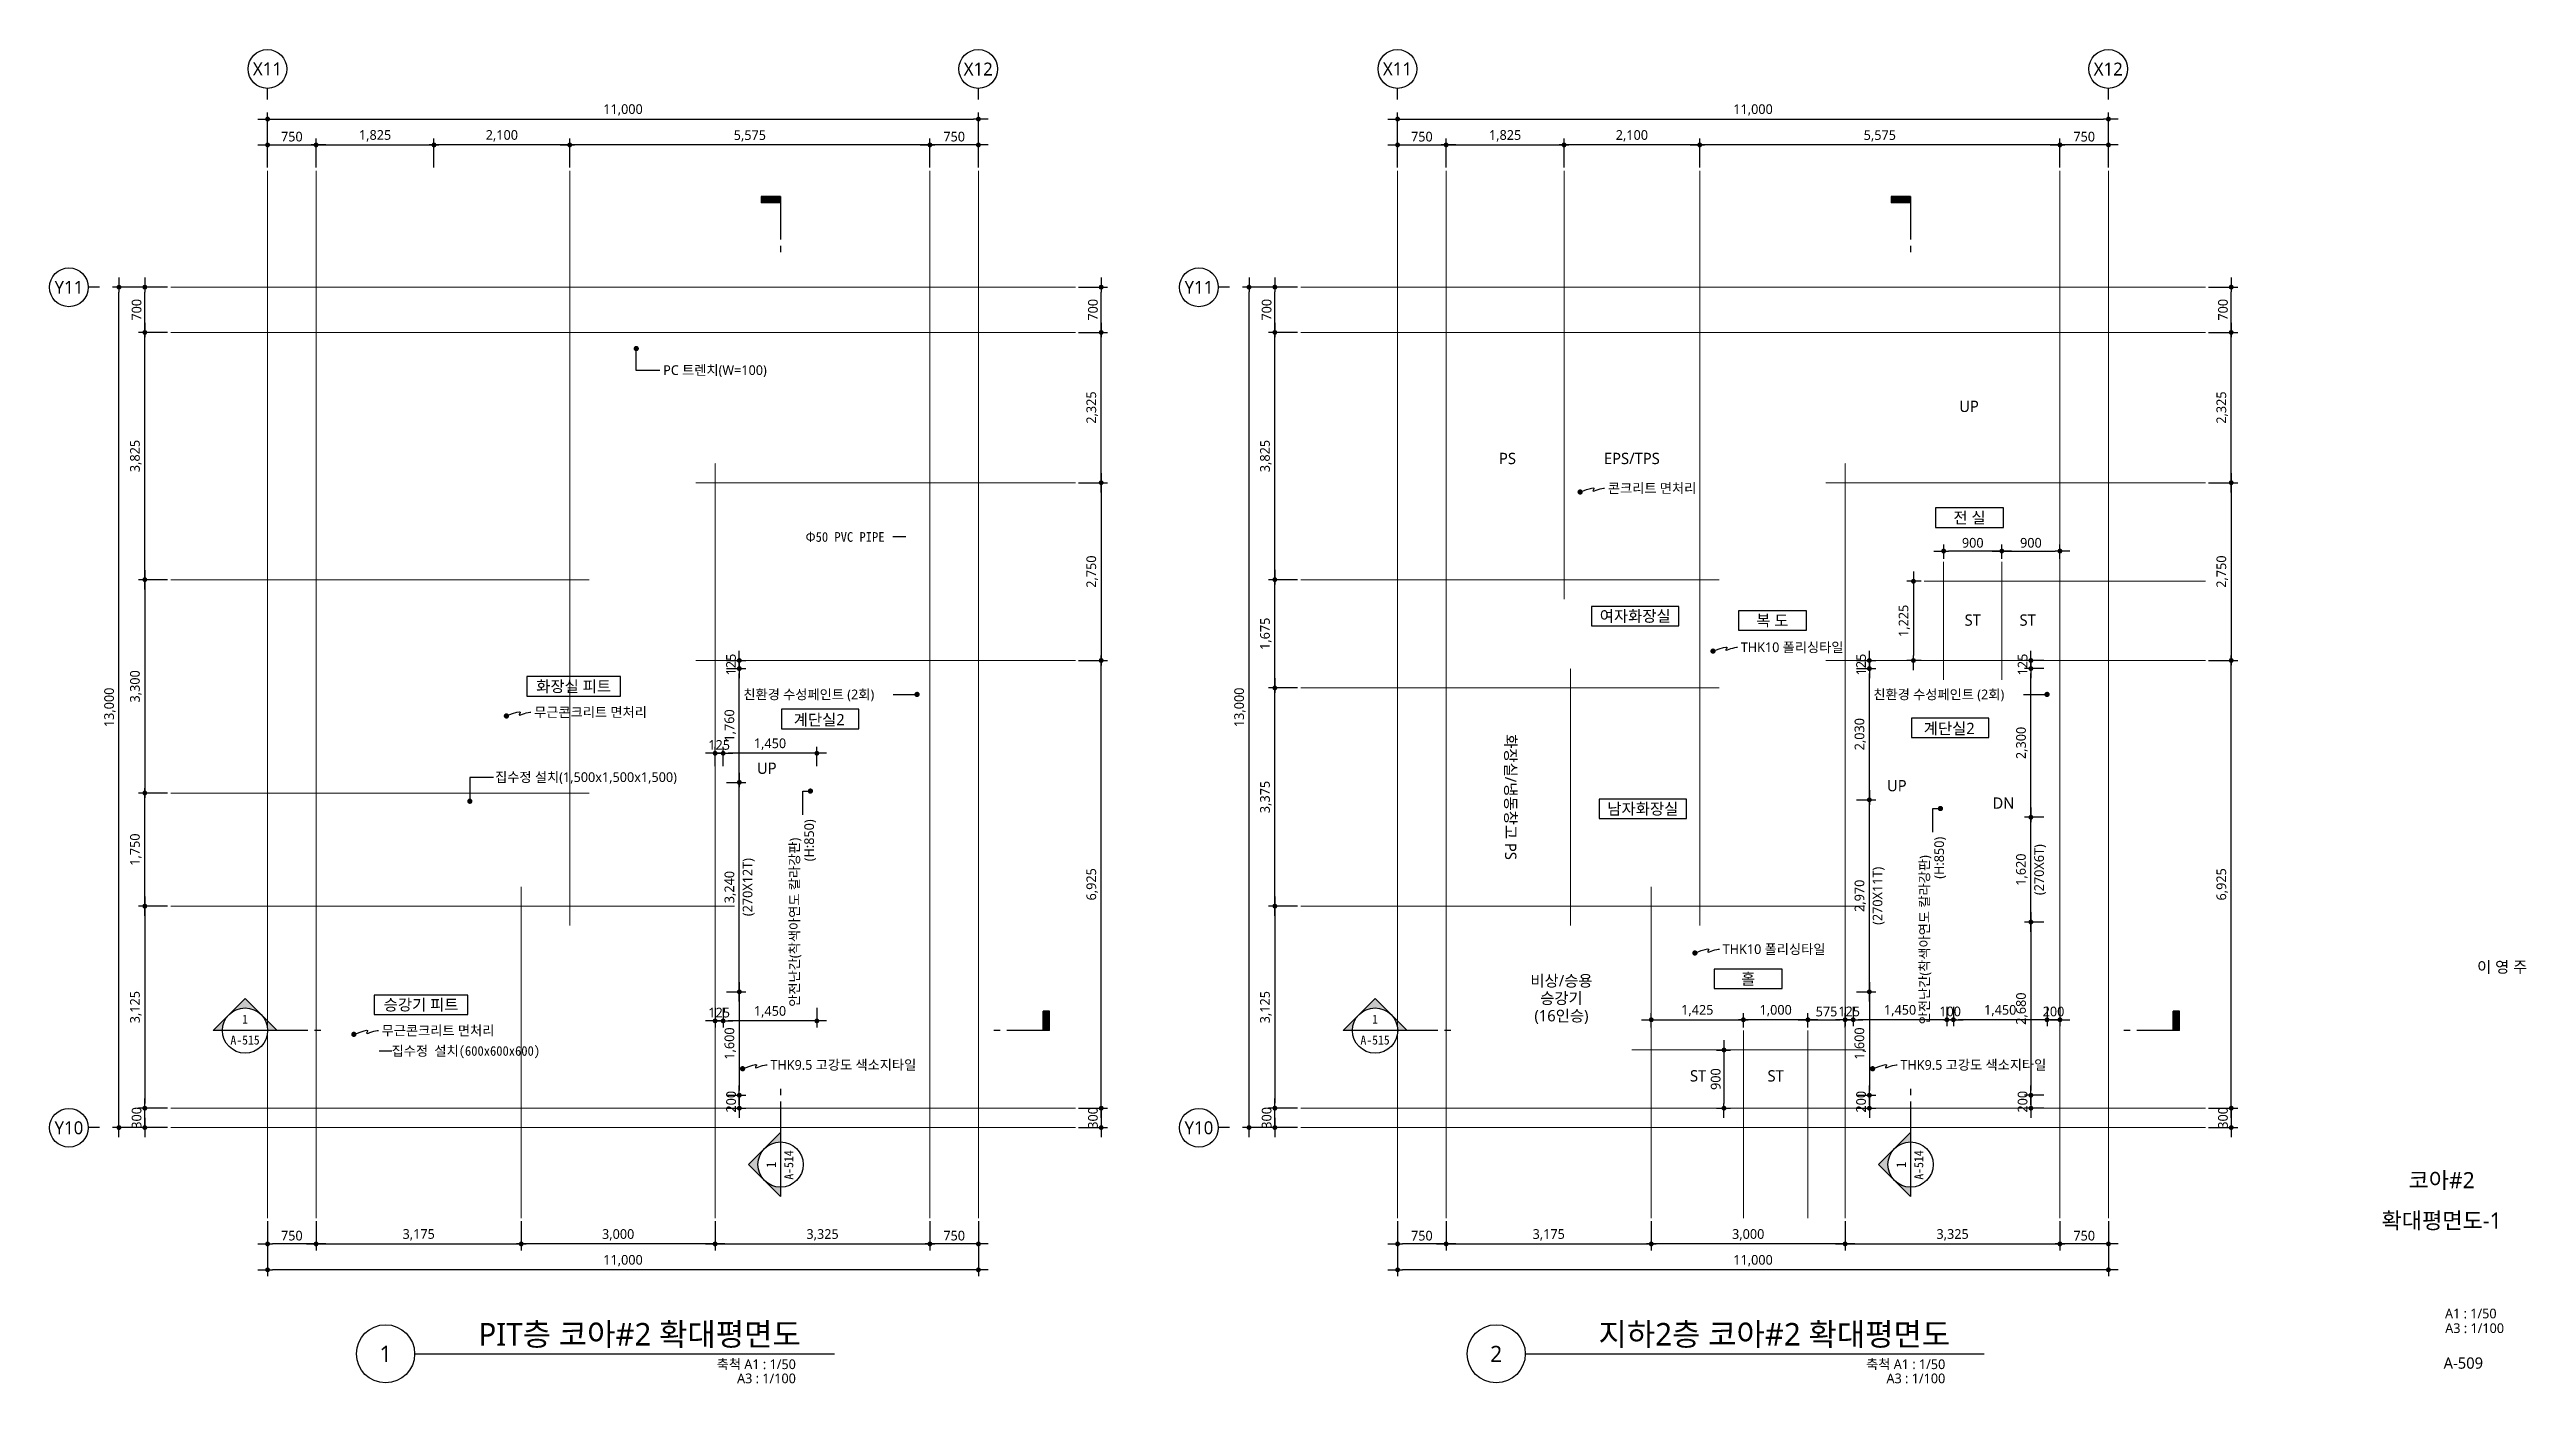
# Model space of a CAD drawing. Header units: millimetres. Extents: x 3320976 to 3527701, y 1183647 to 1243117.
# Drawn here: x 3320976 to 3359308, y 1183647 to 1204280 of the extents above; entities that cross this region are included whole.
import ezdxf
from ezdxf.enums import TextEntityAlignment as Align

# ---------------------------------------------------------------- set-up
doc = ezdxf.new("R2010")
doc.units = ezdxf.units.MM
doc.header["$MEASUREMENT"] = 0
doc.linetypes.add('CEN', pattern=[62, 60, -1, 0, -1])
doc.layers.get('0').update_dxf_attribs({"linetype": 'CONTINUOUS'})
for name, color, linetype, lineweight in [('A-AXIS-BUBL', 7, 'CONTINUOUS', 25), ('A-BORD-TEXT', 3, 'CONTINUOUS', 25), ('A-CNTL', 1, 'CEN', 15), ('A-DIMS', 7, 'CONTINUOUS', 25), ('A-MKXS-LEAD', 7, 'CONTINUOUS', 25), ('A-MKXS-MAK1', 3, 'CONTINUOUS', 25), ('A-MKXS-TEXT1', 3, 'CONTINUOUS', 25), ('A-MKXS-TEXT2', 7, 'CONTINUOUS', 25), ('A-MKXX-NAME', 3, 'CONTINUOUS', 25), ('A-MKXX-SYMB', 7, 'CONTINUOUS', 25), ('A-XXXX-SYMB', 7, 'CONTINUOUS', 25), ('A-XXXX-TXT1', 3, 'CONTINUOUS', 25), ('A-XXXX-TXT2', 3, 'CONTINUOUS', 25)]:
    doc.layers.add(name, color=color, linetype=linetype, lineweight=lineweight)
doc.styles.add('HY울릉도L', font='')
doc.styles.add('돋움', font='')
doc.styles.add('돋움체', font='')
doc.styles.add('맑은고딕', font='malgun.ttf')
doc.styles.get('HY울릉도L').set_extended_font_data('HYwulM')
doc.styles.get('돋움').set_extended_font_data('DotumChe')
doc.styles.get('돋움체').set_extended_font_data('DotumChe')
doc.dimstyles.new('CDIM', dxfattribs={"dimtxt": 3, "dimasz": 1.5, "dimexe": 2, "dimexo": 1, "dimgap": 1, "dimtad": 1, "dimdec": 0, "dimrnd": 0.5, "dimzin": 0, "dimdsep": 32, "dimlunit": 6, "dimtxsty": 'HY울릉도L', "dimblk1": '_CIDOT', "dimblk2": '_CIDOT', "dimsah": 1, "dimcen": 5.5, "dimclrd": 2, "dimclre": 2, "dimclrt": 7, "dimadec": 0, "dimazin": 0, "dimtfac": 1, "dimtdec": 0, "dimtix": 1, "dimtmove": 2, "dimatfit": 1, "dimldrblk": '_CIDOT', "dimfxl": 1, "dimtolj": 1, "dimtzin": 0, "dimlwd": -1, "dimarcsym": 0})

msp = doc.modelspace()

# ---------------------------------------------------------------- texts
at = {"layer": 'A-BORD-TEXT', "style": '맑은고딕'}
for s, height, p in [('이 영 주', 175, (3359320.6, 1190001.5)), ('A1 : 1/50', 150, (3358845.7, 1184653.9)), ('A3 : 1/100', 150, (3358960.7, 1184427.1)), ('A-509', 175, (3358636, 1183875.3))]:
    msp.add_text(s, height=height, dxfattribs=at).set_placement(p, align=Align.RIGHT)
for s, p in [('코아#2', (3357995, 1186791.7)), ('확대평면도-1', (3357995, 1186166.7))]:
    msp.add_text(s, height=250, dxfattribs=at).set_placement(p, align=Align.MIDDLE_CENTER)
at = {"layer": 'A-MKXS-TEXT1', "style": '맑은고딕'}
for s, p in [('PC 트렌치(W=100)', (3330473, 1199321.9)), ('콘크리트 면처리', (3345092.5, 1197495.1)), ('THK10 폴리싱타일', (3347148.8, 1195034.5)), ('무근콘크리트 면처리', (3328475.8, 1194030.9)), ('친환경 수성페인트 (2회)', (3331713.8, 1194305.4)), ('친환경 수성페인트 (2회)', (3349201.3, 1194305.4)), ('집수정 설치(1,500x1,500x1,500)', (3327871.6, 1193026.2)), ('THK10 폴리싱타일', (3346869.2, 1190364.7)), ('무근콘크리트 면처리', (3326115.5, 1189105.9)), ('THK9.5 고강도 색소지타일', (3332131.7, 1188574.9)), ('THK9.5 고강도 색소지타일', (3349619.2, 1188574.9))]:
    msp.add_text(s, height=150, dxfattribs=at).set_placement(p, align=Align.MIDDLE_LEFT)
for s, p in [('(H:850)', (3332731.4, 1191723.9)), ('안전난간(착색아연도 칼라강판)', (3332503.9, 1189473.5)), ('안전난간(착색아연도 칼라강판)', (3349991.4, 1189203.5)), ('(H:850)', (3350218.9, 1191453.9))]:
    msp.add_text(s, height=150, rotation=90, dxfattribs=at).set_placement(p, align=Align.MIDDLE_LEFT)
at = {"layer": 'A-MKXX-NAME', "style": '맑은고딕'}
for s, p in [('UP', (3350681.3, 1198761.5)), ('PS', (3343538.8, 1197955.4)), ('EPS/TPS', (3345463.8, 1197955.4)), ('전 실', (3350688.8, 1197039.2)), ('여자화장실', (3345515.4, 1195517.9)), ('복 도', (3347638.8, 1195447.4)), ('ST', (3350738.8, 1195455.4)), ('ST', (3351588.8, 1195455.4)), ('화장실 피트', (3329086.6, 1194430.4)), ('계단실2', (3332887.2, 1193913.9)), ('계단실2', (3350374.7, 1193778.9)), ('UP', (3332076.3, 1193164.2)), ('UP', (3349563.8, 1192894.2)), ('남자화장실', (3345633.8, 1192535.4)), ('DN', (3351213.8, 1192624.2)), ('홀', (3347263.8, 1189905.4)), ('승강기 피트', (3326726.3, 1189505.4)), ('ST', (3346488.8, 1188405.4)), ('ST', (3347688.8, 1188405.4))]:
    msp.add_text(s, height=175, dxfattribs=at).set_placement(p, align=Align.MIDDLE_CENTER)
msp.add_text('화장실/냉동창고 PS', height=175, rotation=270, dxfattribs=at).set_placement((3343588.8, 1192717.9), align=Align.MIDDLE_CENTER)
at = {"layer": 'A-XXXX-TXT1', "style": '맑은고딕'}
for s, p in [('PIT층 코아#2 확대평면도', (3332604.3, 1184128.1)), ('지하2층 코아#2 확대평면도', (3350391.8, 1184128.1))]:
    msp.add_text(s, height=350, dxfattribs=at).set_placement(p, align=Align.BOTTOM_RIGHT)
for s, p in [('1', (3326176.3, 1184105.4)), ('2', (3343363.8, 1184105.4))]:
    msp.add_text(s, height=250, dxfattribs=at).set_placement(p, align=Align.MIDDLE)
for s, p in [('축척 A1 : 1/50', (3332526.4, 1184019.3)), ('A3 : 1/100', (3332526.4, 1183800.4)), ('축척 A1 : 1/50', (3350313.9, 1184019.3)), ('A3 : 1/100', (3350313.9, 1183800.4))]:
    msp.add_text(s, height=150, dxfattribs=at).set_placement(p, align=Align.TOP_RIGHT)
at = {"layer": 'A-XXXX-TXT2', "ltscale": 0.2, "style": '맑은고딕'}
for s, p in [('X11', (3324348.4, 1203980.4)), ('X12', (3335348.4, 1203980.4)), ('Y11', (3321276.3, 1200602.5)), ('Y10', (3321276.3, 1187602.5))]:
    msp.add_text(s, height=200, dxfattribs=at).set_placement(p, align=Align.MIDDLE)
at = {"layer": 'A-XXXX-TXT2', "style": '돋움'}
for s, p in [('Φ50 PVC PIPE ', (3332676.2, 1196741)), ('집수정 설치(600x600x600)', (3326270, 1188791))]:
    msp.add_text(s, height=150, dxfattribs=at).set_placement(p, align=Align.MIDDLE_LEFT)

# ---------------------------------------------------------------- blocks, each defined once
blk = doc.blocks.new('_CIDOT')
at = {"color": 0, "linetype": 'ByBlock'}
blk.add_line((2, 0), (-1, 0), dxfattribs=at)
at = {"color": 0, "linetype": 'ByBlock', "const_width": 0.5}
blk.add_lwpolyline([(-0.25, 0, 1), (0.25, 0, 1)], format="xyb", close=True, dxfattribs=at)
blk = doc.blocks.new('*D464')
at = {"layer": 'A-DIMS', "lineweight": -2, "transparency": 16777216}
for p, q in [((0, 1850), (0, 2700)), ((11000, 1850), (11000, 2700))]:
    blk.add_line(p, q, dxfattribs=at)
at = {"layer": 'A-DIMS', "transparency": 16777216}
blk.add_line((75, 2600), (10925, 2600), dxfattribs=at)
at = {"layer": 'A-DIMS', "transparency": 16777216, "xscale": 75, "yscale": 75, "zscale": 75, "rotation": 180}
blk.add_blockref('_CIDOT', (0, 2600), dxfattribs=at)
at = {"layer": 'A-DIMS', "transparency": 16777216, "xscale": 75, "yscale": 75, "zscale": 75}
blk.add_blockref('_CIDOT', (11000, 2600), dxfattribs=at)
at = {"layer": 'A-DIMS', "color": 3, "transparency": 16777216, "insert": (5500, 2740), "char_height": 150, "attachment_point": 5, "style": '맑은고딕'}
blk.add_mtext('\\A1;11,000', dxfattribs=at)
blk = doc.blocks.new('*D465')
at = {"layer": 'A-DIMS', "lineweight": -2, "transparency": 16777216}
for p, q in [((0, 1850), (0, 2300)), ((750, 1850), (750, 2300))]:
    blk.add_line(p, q, dxfattribs=at)
at = {"layer": 'A-DIMS', "transparency": 16777216}
blk.add_line((75, 2200), (675, 2200), dxfattribs=at)
at = {"layer": 'A-DIMS', "transparency": 16777216, "xscale": 75, "yscale": 75, "zscale": 75, "rotation": 180}
blk.add_blockref('_CIDOT', (0, 2200), dxfattribs=at)
at = {"layer": 'A-DIMS', "transparency": 16777216, "xscale": 75, "yscale": 75, "zscale": 75}
blk.add_blockref('_CIDOT', (750, 2200), dxfattribs=at)
at = {"layer": 'A-DIMS', "color": 3, "transparency": 16777216, "insert": (375, 2327), "char_height": 150, "attachment_point": 5, "style": '맑은고딕'}
blk.add_mtext('\\A1;750', dxfattribs=at)
blk = doc.blocks.new('*D466')
at = {"layer": 'A-DIMS', "lineweight": -2, "transparency": 16777216}
for p, q in [((-1550, 0), (-2400, 0)), ((-1550, -13000), (-2400, -13000))]:
    blk.add_line(p, q, dxfattribs=at)
at = {"layer": 'A-DIMS', "transparency": 16777216}
blk.add_line((-2300, -12925), (-2300, -75), dxfattribs=at)
at = {"layer": 'A-DIMS', "transparency": 16777216, "xscale": 75, "yscale": 75, "zscale": 75}
for p, rotation in [((-2300, 0), 90), ((-2300, -13000), 270)]:
    blk.add_blockref('_CIDOT', p, dxfattribs=dict(at, rotation=rotation))
at = {"layer": 'A-DIMS', "color": 3, "transparency": 16777216, "insert": (-2440, -6500), "char_height": 150, "attachment_point": 5, "rotation": 90, "style": '맑은고딕'}
blk.add_mtext('\\A1;13,000', dxfattribs=at)
blk = doc.blocks.new('*D467')
at = {"layer": 'A-DIMS', "lineweight": -2, "transparency": 16777216}
for p, q in [((12550, 0), (13000, 0)), ((12550, -700), (13000, -700))]:
    blk.add_line(p, q, dxfattribs=at)
at = {"layer": 'A-DIMS', "transparency": 16777216}
blk.add_line((12900, -625), (12900, -75), dxfattribs=at)
at = {"layer": 'A-DIMS', "transparency": 16777216, "xscale": 75, "yscale": 75, "zscale": 75}
for p, rotation in [((12900, 0), 90), ((12900, -700), 270)]:
    blk.add_blockref('_CIDOT', p, dxfattribs=dict(at, rotation=rotation))
at = {"layer": 'A-DIMS', "color": 3, "transparency": 16777216, "insert": (12773, -350), "char_height": 150, "attachment_point": 5, "rotation": 90, "style": '맑은고딕'}
blk.add_mtext('\\A1;700', dxfattribs=at)
blk = doc.blocks.new('*D468')
at = {"layer": 'A-DIMS', "lineweight": -2, "transparency": 16777216}
for p, q in [((12550, -700), (13000, -700)), ((12550, -3025), (13000, -3025))]:
    blk.add_line(p, q, dxfattribs=at)
at = {"layer": 'A-DIMS', "transparency": 16777216}
blk.add_line((12900, -2950), (12900, -775), dxfattribs=at)
at = {"layer": 'A-DIMS', "transparency": 16777216, "xscale": 75, "yscale": 75, "zscale": 75}
for p, rotation in [((12900, -700), 90), ((12900, -3025), 270)]:
    blk.add_blockref('_CIDOT', p, dxfattribs=dict(at, rotation=rotation))
at = {"layer": 'A-DIMS', "color": 3, "transparency": 16777216, "insert": (12760, -1863), "char_height": 150, "attachment_point": 5, "rotation": 90, "style": '맑은고딕'}
blk.add_mtext('\\A1;2,325', dxfattribs=at)
blk = doc.blocks.new('*D469')
at = {"layer": 'A-DIMS', "lineweight": -2, "transparency": 16777216}
for p, q in [((-1550, -700), (-2000, -700)), ((-1550, -4525), (-2000, -4525))]:
    blk.add_line(p, q, dxfattribs=at)
at = {"layer": 'A-DIMS', "transparency": 16777216}
blk.add_line((-1900, -4450), (-1900, -775), dxfattribs=at)
at = {"layer": 'A-DIMS', "transparency": 16777216, "xscale": 75, "yscale": 75, "zscale": 75}
for p, rotation in [((-1900, -700), 90), ((-1900, -4525), 270)]:
    blk.add_blockref('_CIDOT', p, dxfattribs=dict(at, rotation=rotation))
at = {"layer": 'A-DIMS', "color": 3, "transparency": 16777216, "insert": (-2040, -2613), "char_height": 150, "attachment_point": 5, "rotation": 90, "style": '맑은고딕'}
blk.add_mtext('\\A1;3,825', dxfattribs=at)
blk = doc.blocks.new('*D470')
at = {"layer": 'A-DIMS', "transparency": 16777216}
for p, q in [((-1900, -12625), (-1900, -12550)), ((-1900, -13000), (-1900, -12700)), ((-1900, -13075), (-1900, -13150))]:
    blk.add_line(p, q, dxfattribs=at)
at = {"layer": 'A-DIMS', "lineweight": -2, "transparency": 16777216}
for p, q in [((-1550, -12700), (-2000, -12700)), ((-1550, -13000), (-2000, -13000))]:
    blk.add_line(p, q, dxfattribs=at)
at = {"layer": 'A-DIMS', "transparency": 16777216, "xscale": 75, "yscale": 75, "zscale": 75}
for p, rotation in [((-1900, -12700), 270), ((-1900, -13000), 90)]:
    blk.add_blockref('_CIDOT', p, dxfattribs=dict(at, rotation=rotation))
at = {"layer": 'A-DIMS', "color": 3, "transparency": 16777216, "insert": (-2027, -12850), "char_height": 150, "attachment_point": 5, "rotation": 90, "style": '맑은고딕'}
blk.add_mtext('\\A1;300', dxfattribs=at)
blk = doc.blocks.new('*D471')
at = {"layer": 'A-DIMS', "lineweight": -2, "transparency": 16777216}
for p, q in [((-1550, 0), (-2000, 0)), ((-1550, -700), (-2000, -700))]:
    blk.add_line(p, q, dxfattribs=at)
at = {"layer": 'A-DIMS', "transparency": 16777216}
blk.add_line((-1900, -625), (-1900, -75), dxfattribs=at)
at = {"layer": 'A-DIMS', "transparency": 16777216, "xscale": 75, "yscale": 75, "zscale": 75}
for p, rotation in [((-1900, 0), 90), ((-1900, -700), 270)]:
    blk.add_blockref('_CIDOT', p, dxfattribs=dict(at, rotation=rotation))
at = {"layer": 'A-DIMS', "color": 3, "transparency": 16777216, "insert": (-2027, -350), "char_height": 150, "attachment_point": 5, "rotation": 90, "style": '맑은고딕'}
blk.add_mtext('\\A1;700', dxfattribs=at)
blk = doc.blocks.new('*D472')
at = {"layer": 'A-DIMS', "lineweight": -2, "transparency": 16777216}
for p, q in [((0, -14450), (0, -14900)), ((750, -14450), (750, -14900))]:
    blk.add_line(p, q, dxfattribs=at)
at = {"layer": 'A-DIMS', "transparency": 16777216}
blk.add_line((675, -14800), (75, -14800), dxfattribs=at)
at = {"layer": 'A-DIMS', "transparency": 16777216, "xscale": 75, "yscale": 75, "zscale": 75, "rotation": 180}
blk.add_blockref('_CIDOT', (0, -14800), dxfattribs=at)
at = {"layer": 'A-DIMS', "transparency": 16777216, "xscale": 75, "yscale": 75, "zscale": 75}
blk.add_blockref('_CIDOT', (750, -14800), dxfattribs=at)
at = {"layer": 'A-DIMS', "color": 3, "transparency": 16777216, "insert": (375, -14673), "char_height": 150, "attachment_point": 5, "style": '맑은고딕'}
blk.add_mtext('\\A1;750', dxfattribs=at)
blk = doc.blocks.new('*D473')
at = {"layer": 'A-DIMS', "lineweight": -2, "transparency": 16777216}
for p, q in [((10250, -14450), (10250, -14900)), ((11000, -14450), (11000, -14900))]:
    blk.add_line(p, q, dxfattribs=at)
at = {"layer": 'A-DIMS', "transparency": 16777216}
blk.add_line((10925, -14800), (10325, -14800), dxfattribs=at)
at = {"layer": 'A-DIMS', "transparency": 16777216, "xscale": 75, "yscale": 75, "zscale": 75, "rotation": 180}
blk.add_blockref('_CIDOT', (10250, -14800), dxfattribs=at)
at = {"layer": 'A-DIMS', "transparency": 16777216, "xscale": 75, "yscale": 75, "zscale": 75}
blk.add_blockref('_CIDOT', (11000, -14800), dxfattribs=at)
at = {"layer": 'A-DIMS', "color": 3, "transparency": 16777216, "insert": (10625, -14673), "char_height": 150, "attachment_point": 5, "style": '맑은고딕'}
blk.add_mtext('\\A1;750', dxfattribs=at)
blk = doc.blocks.new('*D474')
at = {"layer": 'A-DIMS', "lineweight": -2, "transparency": 16777216}
for p, q in [((750, 1850), (750, 2300)), ((2575, 1850), (2575, 2300))]:
    blk.add_line(p, q, dxfattribs=at)
at = {"layer": 'A-DIMS', "transparency": 16777216}
blk.add_line((825, 2200), (2500, 2200), dxfattribs=at)
at = {"layer": 'A-DIMS', "transparency": 16777216, "xscale": 75, "yscale": 75, "zscale": 75, "rotation": 180}
blk.add_blockref('_CIDOT', (750, 2200), dxfattribs=at)
at = {"layer": 'A-DIMS', "transparency": 16777216, "xscale": 75, "yscale": 75, "zscale": 75}
blk.add_blockref('_CIDOT', (2575, 2200), dxfattribs=at)
at = {"layer": 'A-DIMS', "color": 3, "transparency": 16777216, "insert": (1663, 2340), "char_height": 150, "attachment_point": 5, "style": '맑은고딕'}
blk.add_mtext('\\A1;1,825', dxfattribs=at)
blk = doc.blocks.new('*D475')
at = {"layer": 'A-DIMS', "lineweight": -2, "transparency": 16777216}
for p, q in [((6925, -14450), (6925, -14900)), ((10250, -14450), (10250, -14900))]:
    blk.add_line(p, q, dxfattribs=at)
at = {"layer": 'A-DIMS', "transparency": 16777216}
blk.add_line((7000, -14800), (10175, -14800), dxfattribs=at)
at = {"layer": 'A-DIMS', "transparency": 16777216, "xscale": 75, "yscale": 75, "zscale": 75, "rotation": 180}
blk.add_blockref('_CIDOT', (6925, -14800), dxfattribs=at)
at = {"layer": 'A-DIMS', "transparency": 16777216, "xscale": 75, "yscale": 75, "zscale": 75}
blk.add_blockref('_CIDOT', (10250, -14800), dxfattribs=at)
at = {"layer": 'A-DIMS', "color": 3, "transparency": 16777216, "insert": (8588, -14660), "char_height": 150, "attachment_point": 5, "style": '맑은고딕'}
blk.add_mtext('\\A1;3,325', dxfattribs=at)
blk = doc.blocks.new('*D476')
at = {"layer": 'A-DIMS', "lineweight": -2, "transparency": 16777216}
for p, q in [((750, -14450), (750, -14900)), ((3925, -14450), (3925, -14900))]:
    blk.add_line(p, q, dxfattribs=at)
at = {"layer": 'A-DIMS', "transparency": 16777216}
blk.add_line((825, -14800), (3850, -14800), dxfattribs=at)
at = {"layer": 'A-DIMS', "transparency": 16777216, "xscale": 75, "yscale": 75, "zscale": 75, "rotation": 180}
blk.add_blockref('_CIDOT', (750, -14800), dxfattribs=at)
at = {"layer": 'A-DIMS', "transparency": 16777216, "xscale": 75, "yscale": 75, "zscale": 75}
blk.add_blockref('_CIDOT', (3925, -14800), dxfattribs=at)
at = {"layer": 'A-DIMS', "color": 3, "transparency": 16777216, "insert": (2338, -14660), "char_height": 150, "attachment_point": 5, "style": '맑은고딕'}
blk.add_mtext('\\A1;3,175', dxfattribs=at)
blk = doc.blocks.new('*D477')
at = {"layer": 'A-DIMS', "lineweight": -2, "transparency": 16777216}
for p, q in [((12550, -3025), (13000, -3025)), ((12550, -5775), (13000, -5775))]:
    blk.add_line(p, q, dxfattribs=at)
at = {"layer": 'A-DIMS', "transparency": 16777216}
blk.add_line((12900, -3100), (12900, -5700), dxfattribs=at)
at = {"layer": 'A-DIMS', "transparency": 16777216, "xscale": 75, "yscale": 75, "zscale": 75}
for p, rotation in [((12900, -3025), 90), ((12900, -5775), 270)]:
    blk.add_blockref('_CIDOT', p, dxfattribs=dict(at, rotation=rotation))
at = {"layer": 'A-DIMS', "color": 3, "transparency": 16777216, "insert": (12760, -4400), "char_height": 150, "attachment_point": 5, "rotation": 90, "style": '맑은고딕'}
blk.add_mtext('\\A1;2,750', dxfattribs=at)
blk = doc.blocks.new('*D478')
at = {"layer": 'A-DIMS', "lineweight": -2, "transparency": 16777216}
for p, q in [((12550, -5775), (13000, -5775)), ((12550, -12700), (13000, -12700))]:
    blk.add_line(p, q, dxfattribs=at)
at = {"layer": 'A-DIMS', "transparency": 16777216}
blk.add_line((12900, -12625), (12900, -5850), dxfattribs=at)
at = {"layer": 'A-DIMS', "transparency": 16777216, "xscale": 75, "yscale": 75, "zscale": 75}
for p, rotation in [((12900, -5775), 90), ((12900, -12700), 270)]:
    blk.add_blockref('_CIDOT', p, dxfattribs=dict(at, rotation=rotation))
at = {"layer": 'A-DIMS', "color": 3, "transparency": 16777216, "insert": (12760, -9238), "char_height": 150, "attachment_point": 5, "rotation": 90, "style": '맑은고딕'}
blk.add_mtext('\\A1;6,925', dxfattribs=at)
blk = doc.blocks.new('*D479')
at = {"layer": 'A-DIMS', "transparency": 16777216}
for p, q in [((12900, -12625), (12900, -12550)), ((12900, -12700), (12900, -13000)), ((12900, -13075), (12900, -13150))]:
    blk.add_line(p, q, dxfattribs=at)
at = {"layer": 'A-DIMS', "lineweight": -2, "transparency": 16777216}
for p, q in [((12550, -12700), (13000, -12700)), ((12550, -13000), (13000, -13000))]:
    blk.add_line(p, q, dxfattribs=at)
at = {"layer": 'A-DIMS', "transparency": 16777216, "xscale": 75, "yscale": 75, "zscale": 75}
for p, rotation in [((12900, -12700), 270), ((12900, -13000), 90)]:
    blk.add_blockref('_CIDOT', p, dxfattribs=dict(at, rotation=rotation))
at = {"layer": 'A-DIMS', "color": 3, "transparency": 16777216, "insert": (12773, -12850), "char_height": 150, "attachment_point": 5, "rotation": 90, "style": '맑은고딕'}
blk.add_mtext('\\A1;300', dxfattribs=at)
blk = doc.blocks.new('*D480')
at = {"layer": 'A-DIMS', "lineweight": -2, "transparency": 16777216}
for p, q in [((-1550, -9575), (-2000, -9575)), ((-1550, -12700), (-2000, -12700))]:
    blk.add_line(p, q, dxfattribs=at)
at = {"layer": 'A-DIMS', "transparency": 16777216}
blk.add_line((-1900, -9650), (-1900, -12625), dxfattribs=at)
at = {"layer": 'A-DIMS', "transparency": 16777216, "xscale": 75, "yscale": 75, "zscale": 75}
for p, rotation in [((-1900, -9575), 90), ((-1900, -12700), 270)]:
    blk.add_blockref('_CIDOT', p, dxfattribs=dict(at, rotation=rotation))
at = {"layer": 'A-DIMS', "color": 3, "transparency": 16777216, "insert": (-2040, -11138), "char_height": 150, "attachment_point": 5, "rotation": 90, "style": '맑은고딕'}
blk.add_mtext('\\A1;3,125', dxfattribs=at)
blk = doc.blocks.new('*D481')
at = {"layer": 'A-DIMS', "lineweight": -2, "transparency": 16777216}
for p, q in [((-1550, -6200), (-2000, -6200)), ((-1550, -9575), (-2000, -9575))]:
    blk.add_line(p, q, dxfattribs=at)
at = {"layer": 'A-DIMS', "transparency": 16777216}
blk.add_line((-1900, -9500), (-1900, -6275), dxfattribs=at)
at = {"layer": 'A-DIMS', "transparency": 16777216, "xscale": 75, "yscale": 75, "zscale": 75}
for p, rotation in [((-1900, -6200), 90), ((-1900, -9575), 270)]:
    blk.add_blockref('_CIDOT', p, dxfattribs=dict(at, rotation=rotation))
at = {"layer": 'A-DIMS', "color": 3, "transparency": 16777216, "insert": (-2040, -7887), "char_height": 150, "attachment_point": 5, "rotation": 90, "style": '맑은고딕'}
blk.add_mtext('\\A1;3,375', dxfattribs=at)
blk = doc.blocks.new('*D482')
at = {"layer": 'A-DIMS', "lineweight": -2, "transparency": 16777216}
for p, q in [((3925, -14450), (3925, -14900)), ((6925, -14450), (6925, -14900))]:
    blk.add_line(p, q, dxfattribs=at)
at = {"layer": 'A-DIMS', "transparency": 16777216}
blk.add_line((6850, -14800), (4000, -14800), dxfattribs=at)
at = {"layer": 'A-DIMS', "transparency": 16777216, "xscale": 75, "yscale": 75, "zscale": 75, "rotation": 180}
blk.add_blockref('_CIDOT', (3925, -14800), dxfattribs=at)
at = {"layer": 'A-DIMS', "transparency": 16777216, "xscale": 75, "yscale": 75, "zscale": 75}
blk.add_blockref('_CIDOT', (6925, -14800), dxfattribs=at)
at = {"layer": 'A-DIMS', "color": 3, "transparency": 16777216, "insert": (5425, -14660), "char_height": 150, "attachment_point": 5, "style": '맑은고딕'}
blk.add_mtext('\\A1;3,000', dxfattribs=at)
blk = doc.blocks.new('*D483')
at = {"layer": 'A-DIMS', "lineweight": -2, "transparency": 16777216}
for p, q in [((10250, 1850), (10250, 2300)), ((11000, 1850), (11000, 2300))]:
    blk.add_line(p, q, dxfattribs=at)
at = {"layer": 'A-DIMS', "transparency": 16777216}
blk.add_line((10925, 2200), (10325, 2200), dxfattribs=at)
at = {"layer": 'A-DIMS', "transparency": 16777216, "xscale": 75, "yscale": 75, "zscale": 75, "rotation": 180}
blk.add_blockref('_CIDOT', (10250, 2200), dxfattribs=at)
at = {"layer": 'A-DIMS', "transparency": 16777216, "xscale": 75, "yscale": 75, "zscale": 75}
blk.add_blockref('_CIDOT', (11000, 2200), dxfattribs=at)
at = {"layer": 'A-DIMS', "color": 3, "transparency": 16777216, "insert": (10625, 2327), "char_height": 150, "attachment_point": 5, "style": '맑은고딕'}
blk.add_mtext('\\A1;750', dxfattribs=at)
blk = doc.blocks.new('*D484')
at = {"layer": 'A-DIMS', "lineweight": -2, "transparency": 16777216}
for p, q in [((4675, 1850), (4675, 2300)), ((10250, 1850), (10250, 2300))]:
    blk.add_line(p, q, dxfattribs=at)
at = {"layer": 'A-DIMS', "transparency": 16777216}
blk.add_line((10175, 2200), (4750, 2200), dxfattribs=at)
at = {"layer": 'A-DIMS', "transparency": 16777216, "xscale": 75, "yscale": 75, "zscale": 75, "rotation": 180}
blk.add_blockref('_CIDOT', (4675, 2200), dxfattribs=at)
at = {"layer": 'A-DIMS', "transparency": 16777216, "xscale": 75, "yscale": 75, "zscale": 75}
blk.add_blockref('_CIDOT', (10250, 2200), dxfattribs=at)
at = {"layer": 'A-DIMS', "color": 3, "transparency": 16777216, "insert": (7462, 2339), "char_height": 150, "attachment_point": 5, "style": '맑은고딕'}
blk.add_mtext('\\A1;5,575', dxfattribs=at)
blk = doc.blocks.new('*D485')
at = {"layer": 'A-DIMS', "lineweight": -2, "transparency": 16777216}
for p, q in [((2575, 1850), (2575, 2300)), ((4675, 1850), (4675, 2300))]:
    blk.add_line(p, q, dxfattribs=at)
at = {"layer": 'A-DIMS', "transparency": 16777216}
blk.add_line((4600, 2200), (2650, 2200), dxfattribs=at)
at = {"layer": 'A-DIMS', "transparency": 16777216, "xscale": 75, "yscale": 75, "zscale": 75, "rotation": 180}
blk.add_blockref('_CIDOT', (2575, 2200), dxfattribs=at)
at = {"layer": 'A-DIMS', "transparency": 16777216, "xscale": 75, "yscale": 75, "zscale": 75}
blk.add_blockref('_CIDOT', (4675, 2200), dxfattribs=at)
at = {"layer": 'A-DIMS', "color": 3, "transparency": 16777216, "insert": (3625, 2340), "char_height": 150, "attachment_point": 5, "style": '맑은고딕'}
blk.add_mtext('\\A1;2,100', dxfattribs=at)
blk = doc.blocks.new('*D486')
at = {"layer": 'A-DIMS', "lineweight": -2, "transparency": 16777216}
for p, q in [((0, -14450), (0, -15300)), ((11000, -14450), (11000, -15300))]:
    blk.add_line(p, q, dxfattribs=at)
at = {"layer": 'A-DIMS', "transparency": 16777216}
blk.add_line((10925, -15200), (75, -15200), dxfattribs=at)
at = {"layer": 'A-DIMS', "transparency": 16777216, "xscale": 75, "yscale": 75, "zscale": 75, "rotation": 180}
blk.add_blockref('_CIDOT', (0, -15200), dxfattribs=at)
at = {"layer": 'A-DIMS', "transparency": 16777216, "xscale": 75, "yscale": 75, "zscale": 75}
blk.add_blockref('_CIDOT', (11000, -15200), dxfattribs=at)
at = {"layer": 'A-DIMS', "color": 3, "transparency": 16777216, "insert": (5500, -15060), "char_height": 150, "attachment_point": 5, "style": '맑은고딕'}
blk.add_mtext('\\A1;11,000', dxfattribs=at)
blk = doc.blocks.new('*D487')
at = {"layer": 'A-DIMS', "lineweight": -2, "transparency": 16777216}
for p, q in [((-1550, -4525), (-2000, -4525)), ((-1550, -6200), (-2000, -6200))]:
    blk.add_line(p, q, dxfattribs=at)
at = {"layer": 'A-DIMS', "transparency": 16777216}
blk.add_line((-1900, -6125), (-1900, -4600), dxfattribs=at)
at = {"layer": 'A-DIMS', "transparency": 16777216, "xscale": 75, "yscale": 75, "zscale": 75}
for p, rotation in [((-1900, -4525), 90), ((-1900, -6200), 270)]:
    blk.add_blockref('_CIDOT', p, dxfattribs=dict(at, rotation=rotation))
at = {"layer": 'A-DIMS', "color": 3, "transparency": 16777216, "insert": (-2040, -5362), "char_height": 150, "attachment_point": 5, "rotation": 90, "style": '맑은고딕'}
blk.add_mtext('\\A1;1,675', dxfattribs=at)
blk = doc.blocks.new('비상승용승강기16인승')
at = {"layer": 'A-MKXX-NAME', "style": '맑은고딕'}
for s, p in [('비상/승용', (0, 270)), ('승강기', (0, 0)), ('(16인승)', (0, -270))]:
    blk.add_text(s, height=175, dxfattribs=at).set_placement(p, align=Align.MIDDLE_CENTER)
blk = doc.blocks.new('*D162')
at = {"layer": 'A-DIMS', "lineweight": -2, "transparency": 16777216}
for p, q in [((3347189, 1189155), (3347189, 1189373)), ((3348189, 1189155), (3348189, 1189373))]:
    blk.add_line(p, q, dxfattribs=at)
at = {"layer": 'A-DIMS', "transparency": 16777216}
blk.add_line((3348114, 1189273), (3347264, 1189273), dxfattribs=at)
at = {"layer": 'A-DIMS', "transparency": 16777216, "xscale": 75, "yscale": 75, "zscale": 75, "rotation": 180}
blk.add_blockref('_CIDOT', (3347189, 1189273), dxfattribs=at)
at = {"layer": 'A-DIMS', "transparency": 16777216, "xscale": 75, "yscale": 75, "zscale": 75}
blk.add_blockref('_CIDOT', (3348189, 1189273), dxfattribs=at)
at = {"layer": 'A-DIMS', "color": 3, "transparency": 16777216, "insert": (3347689, 1189413), "char_height": 150, "attachment_point": 5, "style": '맑은고딕'}
blk.add_mtext('\\A1;1,000', dxfattribs=at)
blk = doc.blocks.new('*D156')
at = {"layer": 'A-DIMS', "lineweight": -2, "transparency": 16777216}
for p, q in [((3345764, 1189155), (3345764, 1189373)), ((3347189, 1189155), (3347189, 1189373))]:
    blk.add_line(p, q, dxfattribs=at)
at = {"layer": 'A-DIMS', "transparency": 16777216}
blk.add_line((3345839, 1189273), (3347114, 1189273), dxfattribs=at)
at = {"layer": 'A-DIMS', "transparency": 16777216, "xscale": 75, "yscale": 75, "zscale": 75, "rotation": 180}
blk.add_blockref('_CIDOT', (3345764, 1189273), dxfattribs=at)
at = {"layer": 'A-DIMS', "transparency": 16777216, "xscale": 75, "yscale": 75, "zscale": 75}
blk.add_blockref('_CIDOT', (3347189, 1189273), dxfattribs=at)
at = {"layer": 'A-DIMS', "color": 3, "transparency": 16777216, "insert": (3346476, 1189413), "char_height": 150, "attachment_point": 5, "style": '맑은고딕'}
blk.add_mtext('\\A1;1,425', dxfattribs=at)
blk = doc.blocks.new('*D157')
at = {"layer": 'A-DIMS', "lineweight": -2, "transparency": 16777216}
for p, q in [((3348189, 1189155), (3348189, 1189373)), ((3348764, 1189155), (3348764, 1189373))]:
    blk.add_line(p, q, dxfattribs=at)
at = {"layer": 'A-DIMS', "transparency": 16777216}
blk.add_line((3348264, 1189273), (3348689, 1189273), dxfattribs=at)
at = {"layer": 'A-DIMS', "transparency": 16777216, "xscale": 75, "yscale": 75, "zscale": 75, "rotation": 180}
blk.add_blockref('_CIDOT', (3348189, 1189273), dxfattribs=at)
at = {"layer": 'A-DIMS', "transparency": 16777216, "xscale": 75, "yscale": 75, "zscale": 75}
blk.add_blockref('_CIDOT', (3348764, 1189273), dxfattribs=at)
at = {"layer": 'A-DIMS', "color": 3, "transparency": 16777216, "insert": (3348476, 1189399), "char_height": 150, "attachment_point": 5, "style": '맑은고딕'}
blk.add_mtext('\\A1;575', dxfattribs=at)
blk = doc.blocks.new('*D158')
at = {"layer": 'A-DIMS', "lineweight": -2, "transparency": 16777216}
for p, q in [((3346771, 1188805), (3346989, 1188805)), ((3346771, 1187905), (3346989, 1187905))]:
    blk.add_line(p, q, dxfattribs=at)
at = {"layer": 'A-DIMS', "transparency": 16777216}
blk.add_line((3346889, 1188730), (3346889, 1187980), dxfattribs=at)
at = {"layer": 'A-DIMS', "transparency": 16777216, "xscale": 75, "yscale": 75, "zscale": 75}
for p, rotation in [((3346889, 1188805), 90), ((3346889, 1187905), 270)]:
    blk.add_blockref('_CIDOT', p, dxfattribs=dict(at, rotation=rotation))
at = {"layer": 'A-DIMS', "color": 3, "transparency": 16777216, "insert": (3346761, 1188355), "char_height": 150, "attachment_point": 5, "rotation": 90, "style": '맑은고딕'}
blk.add_mtext('\\A1;900', dxfattribs=at)
blk = doc.blocks.new('*D159')
at = {"layer": 'A-DIMS', "lineweight": -2, "transparency": 16777216}
for p, q in [((3350289, 1196405), (3350289, 1196623)), ((3351189, 1196405), (3351189, 1196623))]:
    blk.add_line(p, q, dxfattribs=at)
at = {"layer": 'A-DIMS', "transparency": 16777216}
blk.add_line((3351114, 1196523), (3350364, 1196523), dxfattribs=at)
at = {"layer": 'A-DIMS', "transparency": 16777216, "xscale": 75, "yscale": 75, "zscale": 75, "rotation": 180}
blk.add_blockref('_CIDOT', (3350289, 1196523), dxfattribs=at)
at = {"layer": 'A-DIMS', "transparency": 16777216, "xscale": 75, "yscale": 75, "zscale": 75}
blk.add_blockref('_CIDOT', (3351189, 1196523), dxfattribs=at)
at = {"layer": 'A-DIMS', "color": 3, "transparency": 16777216, "insert": (3350739, 1196650), "char_height": 150, "attachment_point": 5, "style": '맑은고딕'}
blk.add_mtext('\\A1;900', dxfattribs=at)
blk = doc.blocks.new('*D160')
at = {"layer": 'A-DIMS', "lineweight": -2, "transparency": 16777216}
for p, q in [((3351189, 1196405), (3351189, 1196623)), ((3352089, 1196405), (3352089, 1196623))]:
    blk.add_line(p, q, dxfattribs=at)
at = {"layer": 'A-DIMS', "transparency": 16777216}
blk.add_line((3351264, 1196523), (3352014, 1196523), dxfattribs=at)
at = {"layer": 'A-DIMS', "transparency": 16777216, "xscale": 75, "yscale": 75, "zscale": 75, "rotation": 180}
blk.add_blockref('_CIDOT', (3351189, 1196523), dxfattribs=at)
at = {"layer": 'A-DIMS', "transparency": 16777216, "xscale": 75, "yscale": 75, "zscale": 75}
blk.add_blockref('_CIDOT', (3352089, 1196523), dxfattribs=at)
at = {"layer": 'A-DIMS', "color": 3, "transparency": 16777216, "insert": (3351639, 1196650), "char_height": 150, "attachment_point": 5, "style": '맑은고딕'}
blk.add_mtext('\\A1;900', dxfattribs=at)
blk = doc.blocks.new('*D161')
at = {"layer": 'A-DIMS', "lineweight": -2, "transparency": 16777216}
for p, q in [((3349939, 1196055), (3349721, 1196055)), ((3349939, 1194830), (3349721, 1194830))]:
    blk.add_line(p, q, dxfattribs=at)
at = {"layer": 'A-DIMS', "transparency": 16777216}
blk.add_line((3349821, 1195980), (3349821, 1194905), dxfattribs=at)
at = {"layer": 'A-DIMS', "transparency": 16777216, "xscale": 75, "yscale": 75, "zscale": 75}
for p, rotation in [((3349821, 1196055), 90), ((3349821, 1194830), 270)]:
    blk.add_blockref('_CIDOT', p, dxfattribs=dict(at, rotation=rotation))
at = {"layer": 'A-DIMS', "color": 3, "transparency": 16777216, "insert": (3349681, 1195443), "char_height": 150, "attachment_point": 5, "rotation": 90, "style": '맑은고딕'}
blk.add_mtext('\\A1;1,225', dxfattribs=at)
blk = doc.blocks.new('*D163')
at = {"layer": 'A-DIMS', "lineweight": -2, "transparency": 16777216}
for p, q in [((3324351, 1202455), (3324351, 1203305)), ((3335351, 1202455), (3335351, 1203305))]:
    blk.add_line(p, q, dxfattribs=at)
at = {"layer": 'A-DIMS', "transparency": 16777216}
blk.add_line((3324426, 1203205), (3335276, 1203205), dxfattribs=at)
at = {"layer": 'A-DIMS', "transparency": 16777216, "xscale": 75, "yscale": 75, "zscale": 75, "rotation": 180}
blk.add_blockref('_CIDOT', (3324351, 1203205), dxfattribs=at)
at = {"layer": 'A-DIMS', "transparency": 16777216, "xscale": 75, "yscale": 75, "zscale": 75}
blk.add_blockref('_CIDOT', (3335351, 1203205), dxfattribs=at)
at = {"layer": 'A-DIMS', "color": 3, "transparency": 16777216, "insert": (3329851, 1203346), "char_height": 150, "attachment_point": 5, "style": '맑은고딕'}
blk.add_mtext('\\A1;11,000', dxfattribs=at)
blk = doc.blocks.new('*D164')
at = {"layer": 'A-DIMS', "lineweight": -2, "transparency": 16777216}
for p, q in [((3324351, 1202455), (3324351, 1202905)), ((3325101, 1202455), (3325101, 1202905))]:
    blk.add_line(p, q, dxfattribs=at)
at = {"layer": 'A-DIMS', "transparency": 16777216}
blk.add_line((3324426, 1202805), (3325026, 1202805), dxfattribs=at)
at = {"layer": 'A-DIMS', "transparency": 16777216, "xscale": 75, "yscale": 75, "zscale": 75, "rotation": 180}
blk.add_blockref('_CIDOT', (3324351, 1202805), dxfattribs=at)
at = {"layer": 'A-DIMS', "transparency": 16777216, "xscale": 75, "yscale": 75, "zscale": 75}
blk.add_blockref('_CIDOT', (3325101, 1202805), dxfattribs=at)
at = {"layer": 'A-DIMS', "color": 3, "transparency": 16777216, "insert": (3324726, 1202933), "char_height": 150, "attachment_point": 5, "style": '맑은고딕'}
blk.add_mtext('\\A1;750', dxfattribs=at)
blk = doc.blocks.new('*D165')
at = {"layer": 'A-DIMS', "lineweight": -2, "transparency": 16777216}
for p, q in [((3322801, 1200605), (3321951, 1200605)), ((3322801, 1187605), (3321951, 1187605))]:
    blk.add_line(p, q, dxfattribs=at)
at = {"layer": 'A-DIMS', "transparency": 16777216}
blk.add_line((3322051, 1187680), (3322051, 1200530), dxfattribs=at)
at = {"layer": 'A-DIMS', "transparency": 16777216, "xscale": 75, "yscale": 75, "zscale": 75}
for p, rotation in [((3322051, 1200605), 90), ((3322051, 1187605), 270)]:
    blk.add_blockref('_CIDOT', p, dxfattribs=dict(at, rotation=rotation))
at = {"layer": 'A-DIMS', "color": 3, "transparency": 16777216, "insert": (3321911, 1194105), "char_height": 150, "attachment_point": 5, "rotation": 90, "style": '맑은고딕'}
blk.add_mtext('\\A1;13,000', dxfattribs=at)
blk = doc.blocks.new('*D166')
at = {"layer": 'A-DIMS', "lineweight": -2, "transparency": 16777216}
for p, q in [((3336901, 1200605), (3337351, 1200605)), ((3336901, 1199905), (3337351, 1199905))]:
    blk.add_line(p, q, dxfattribs=at)
at = {"layer": 'A-DIMS', "transparency": 16777216}
blk.add_line((3337251, 1199980), (3337251, 1200530), dxfattribs=at)
at = {"layer": 'A-DIMS', "transparency": 16777216, "xscale": 75, "yscale": 75, "zscale": 75}
for p, rotation in [((3337251, 1200605), 90), ((3337251, 1199905), 270)]:
    blk.add_blockref('_CIDOT', p, dxfattribs=dict(at, rotation=rotation))
at = {"layer": 'A-DIMS', "color": 3, "transparency": 16777216, "insert": (3337124, 1200255), "char_height": 150, "attachment_point": 5, "rotation": 90, "style": '맑은고딕'}
blk.add_mtext('\\A1;700', dxfattribs=at)
blk = doc.blocks.new('*D167')
at = {"layer": 'A-DIMS', "lineweight": -2, "transparency": 16777216}
for p, q in [((3336901, 1199905), (3337351, 1199905)), ((3336901, 1197580), (3337351, 1197580))]:
    blk.add_line(p, q, dxfattribs=at)
at = {"layer": 'A-DIMS', "transparency": 16777216}
blk.add_line((3337251, 1197655), (3337251, 1199830), dxfattribs=at)
at = {"layer": 'A-DIMS', "transparency": 16777216, "xscale": 75, "yscale": 75, "zscale": 75}
for p, rotation in [((3337251, 1199905), 90), ((3337251, 1197580), 270)]:
    blk.add_blockref('_CIDOT', p, dxfattribs=dict(at, rotation=rotation))
at = {"layer": 'A-DIMS', "color": 3, "transparency": 16777216, "insert": (3337111, 1198743), "char_height": 150, "attachment_point": 5, "rotation": 90, "style": '맑은고딕'}
blk.add_mtext('\\A1;2,325', dxfattribs=at)
blk = doc.blocks.new('*D168')
at = {"layer": 'A-DIMS', "lineweight": -2, "transparency": 16777216}
for p, q in [((3322801, 1199905), (3322351, 1199905)), ((3322801, 1196080), (3322351, 1196080))]:
    blk.add_line(p, q, dxfattribs=at)
at = {"layer": 'A-DIMS', "transparency": 16777216}
blk.add_line((3322451, 1196155), (3322451, 1199830), dxfattribs=at)
at = {"layer": 'A-DIMS', "transparency": 16777216, "xscale": 75, "yscale": 75, "zscale": 75}
for p, rotation in [((3322451, 1199905), 90), ((3322451, 1196080), 270)]:
    blk.add_blockref('_CIDOT', p, dxfattribs=dict(at, rotation=rotation))
at = {"layer": 'A-DIMS', "color": 3, "transparency": 16777216, "insert": (3322311, 1197993), "char_height": 150, "attachment_point": 5, "rotation": 90, "style": '맑은고딕'}
blk.add_mtext('\\A1;3,825', dxfattribs=at)
blk = doc.blocks.new('*D169')
at = {"layer": 'A-DIMS', "lineweight": -2, "transparency": 16777216}
for p, q in [((3322801, 1187905), (3322351, 1187905)), ((3322801, 1187605), (3322351, 1187605))]:
    blk.add_line(p, q, dxfattribs=at)
at = {"layer": 'A-DIMS', "transparency": 16777216}
for p, q in [((3322451, 1187980), (3322451, 1188055)), ((3322451, 1187605), (3322451, 1187905)), ((3322451, 1187530), (3322451, 1187455))]:
    blk.add_line(p, q, dxfattribs=at)
at = {"layer": 'A-DIMS', "transparency": 16777216, "xscale": 75, "yscale": 75, "zscale": 75}
for p, rotation in [((3322451, 1187905), 270), ((3322451, 1187605), 90)]:
    blk.add_blockref('_CIDOT', p, dxfattribs=dict(at, rotation=rotation))
at = {"layer": 'A-DIMS', "color": 3, "transparency": 16777216, "insert": (3322324, 1187755), "char_height": 150, "attachment_point": 5, "rotation": 90, "style": '맑은고딕'}
blk.add_mtext('\\A1;300', dxfattribs=at)
blk = doc.blocks.new('*D170')
at = {"layer": 'A-DIMS', "lineweight": -2, "transparency": 16777216}
for p, q in [((3322801, 1200605), (3322351, 1200605)), ((3322801, 1199905), (3322351, 1199905))]:
    blk.add_line(p, q, dxfattribs=at)
at = {"layer": 'A-DIMS', "transparency": 16777216}
blk.add_line((3322451, 1199980), (3322451, 1200530), dxfattribs=at)
at = {"layer": 'A-DIMS', "transparency": 16777216, "xscale": 75, "yscale": 75, "zscale": 75}
for p, rotation in [((3322451, 1200605), 90), ((3322451, 1199905), 270)]:
    blk.add_blockref('_CIDOT', p, dxfattribs=dict(at, rotation=rotation))
at = {"layer": 'A-DIMS', "color": 3, "transparency": 16777216, "insert": (3322324, 1200255), "char_height": 150, "attachment_point": 5, "rotation": 90, "style": '맑은고딕'}
blk.add_mtext('\\A1;700', dxfattribs=at)
blk = doc.blocks.new('*D171')
at = {"layer": 'A-DIMS', "lineweight": -2, "transparency": 16777216}
for p, q in [((3324351, 1186155), (3324351, 1185705)), ((3325101, 1186155), (3325101, 1185705))]:
    blk.add_line(p, q, dxfattribs=at)
at = {"layer": 'A-DIMS', "transparency": 16777216}
blk.add_line((3325026, 1185805), (3324426, 1185805), dxfattribs=at)
at = {"layer": 'A-DIMS', "transparency": 16777216, "xscale": 75, "yscale": 75, "zscale": 75, "rotation": 180}
blk.add_blockref('_CIDOT', (3324351, 1185805), dxfattribs=at)
at = {"layer": 'A-DIMS', "transparency": 16777216, "xscale": 75, "yscale": 75, "zscale": 75}
blk.add_blockref('_CIDOT', (3325101, 1185805), dxfattribs=at)
at = {"layer": 'A-DIMS', "color": 3, "transparency": 16777216, "insert": (3324726, 1185933), "char_height": 150, "attachment_point": 5, "style": '맑은고딕'}
blk.add_mtext('\\A1;750', dxfattribs=at)
blk = doc.blocks.new('*D172')
at = {"layer": 'A-DIMS', "lineweight": -2, "transparency": 16777216}
for p, q in [((3334601, 1186155), (3334601, 1185705)), ((3335351, 1186155), (3335351, 1185705))]:
    blk.add_line(p, q, dxfattribs=at)
at = {"layer": 'A-DIMS', "transparency": 16777216}
blk.add_line((3335276, 1185805), (3334676, 1185805), dxfattribs=at)
at = {"layer": 'A-DIMS', "transparency": 16777216, "xscale": 75, "yscale": 75, "zscale": 75, "rotation": 180}
blk.add_blockref('_CIDOT', (3334601, 1185805), dxfattribs=at)
at = {"layer": 'A-DIMS', "transparency": 16777216, "xscale": 75, "yscale": 75, "zscale": 75}
blk.add_blockref('_CIDOT', (3335351, 1185805), dxfattribs=at)
at = {"layer": 'A-DIMS', "color": 3, "transparency": 16777216, "insert": (3334976, 1185933), "char_height": 150, "attachment_point": 5, "style": '맑은고딕'}
blk.add_mtext('\\A1;750', dxfattribs=at)
blk = doc.blocks.new('*D173')
at = {"layer": 'A-DIMS', "lineweight": -2, "transparency": 16777216}
for p, q in [((3325101, 1202455), (3325101, 1202905)), ((3326926, 1202455), (3326926, 1202905))]:
    blk.add_line(p, q, dxfattribs=at)
at = {"layer": 'A-DIMS', "transparency": 16777216}
blk.add_line((3325176, 1202805), (3326851, 1202805), dxfattribs=at)
at = {"layer": 'A-DIMS', "transparency": 16777216, "xscale": 75, "yscale": 75, "zscale": 75, "rotation": 180}
blk.add_blockref('_CIDOT', (3325101, 1202805), dxfattribs=at)
at = {"layer": 'A-DIMS', "transparency": 16777216, "xscale": 75, "yscale": 75, "zscale": 75}
blk.add_blockref('_CIDOT', (3326926, 1202805), dxfattribs=at)
at = {"layer": 'A-DIMS', "color": 3, "transparency": 16777216, "insert": (3326014, 1202946), "char_height": 150, "attachment_point": 5, "style": '맑은고딕'}
blk.add_mtext('\\A1;1,825', dxfattribs=at)
blk = doc.blocks.new('*D174')
at = {"layer": 'A-DIMS', "lineweight": -2, "transparency": 16777216}
for p, q in [((3331276, 1186155), (3331276, 1185705)), ((3334601, 1186155), (3334601, 1185705))]:
    blk.add_line(p, q, dxfattribs=at)
at = {"layer": 'A-DIMS', "transparency": 16777216}
blk.add_line((3331351, 1185805), (3334526, 1185805), dxfattribs=at)
at = {"layer": 'A-DIMS', "transparency": 16777216, "xscale": 75, "yscale": 75, "zscale": 75, "rotation": 180}
blk.add_blockref('_CIDOT', (3331276, 1185805), dxfattribs=at)
at = {"layer": 'A-DIMS', "transparency": 16777216, "xscale": 75, "yscale": 75, "zscale": 75}
blk.add_blockref('_CIDOT', (3334601, 1185805), dxfattribs=at)
at = {"layer": 'A-DIMS', "color": 3, "transparency": 16777216, "insert": (3332939, 1185945), "char_height": 150, "attachment_point": 5, "style": '맑은고딕'}
blk.add_mtext('\\A1;3,325', dxfattribs=at)
blk = doc.blocks.new('*D175')
at = {"layer": 'A-DIMS', "lineweight": -2, "transparency": 16777216}
for p, q in [((3325101, 1186155), (3325101, 1185705)), ((3328276, 1186155), (3328276, 1185705))]:
    blk.add_line(p, q, dxfattribs=at)
at = {"layer": 'A-DIMS', "transparency": 16777216}
blk.add_line((3325176, 1185805), (3328201, 1185805), dxfattribs=at)
at = {"layer": 'A-DIMS', "transparency": 16777216, "xscale": 75, "yscale": 75, "zscale": 75, "rotation": 180}
blk.add_blockref('_CIDOT', (3325101, 1185805), dxfattribs=at)
at = {"layer": 'A-DIMS', "transparency": 16777216, "xscale": 75, "yscale": 75, "zscale": 75}
blk.add_blockref('_CIDOT', (3328276, 1185805), dxfattribs=at)
at = {"layer": 'A-DIMS', "color": 3, "transparency": 16777216, "insert": (3326689, 1185946), "char_height": 150, "attachment_point": 5, "style": '맑은고딕'}
blk.add_mtext('\\A1;3,175', dxfattribs=at)
blk = doc.blocks.new('*D176')
at = {"layer": 'A-DIMS', "lineweight": -2, "transparency": 16777216}
for p, q in [((3336901, 1197580), (3337351, 1197580)), ((3336901, 1194830), (3337351, 1194830))]:
    blk.add_line(p, q, dxfattribs=at)
at = {"layer": 'A-DIMS', "transparency": 16777216}
blk.add_line((3337251, 1197505), (3337251, 1194905), dxfattribs=at)
at = {"layer": 'A-DIMS', "transparency": 16777216, "xscale": 75, "yscale": 75, "zscale": 75}
for p, rotation in [((3337251, 1197580), 90), ((3337251, 1194830), 270)]:
    blk.add_blockref('_CIDOT', p, dxfattribs=dict(at, rotation=rotation))
at = {"layer": 'A-DIMS', "color": 3, "transparency": 16777216, "insert": (3337111, 1196205), "char_height": 150, "attachment_point": 5, "rotation": 90, "style": '맑은고딕'}
blk.add_mtext('\\A1;2,750', dxfattribs=at)
blk = doc.blocks.new('*D177')
at = {"layer": 'A-DIMS', "lineweight": -2, "transparency": 16777216}
for p, q in [((3336901, 1194830), (3337351, 1194830)), ((3336901, 1187905), (3337351, 1187905))]:
    blk.add_line(p, q, dxfattribs=at)
at = {"layer": 'A-DIMS', "transparency": 16777216}
blk.add_line((3337251, 1187980), (3337251, 1194755), dxfattribs=at)
at = {"layer": 'A-DIMS', "transparency": 16777216, "xscale": 75, "yscale": 75, "zscale": 75}
for p, rotation in [((3337251, 1194830), 90), ((3337251, 1187905), 270)]:
    blk.add_blockref('_CIDOT', p, dxfattribs=dict(at, rotation=rotation))
at = {"layer": 'A-DIMS', "color": 3, "transparency": 16777216, "insert": (3337111, 1191368), "char_height": 150, "attachment_point": 5, "rotation": 90, "style": '맑은고딕'}
blk.add_mtext('\\A1;6,925', dxfattribs=at)
blk = doc.blocks.new('*D178')
at = {"layer": 'A-DIMS', "lineweight": -2, "transparency": 16777216}
for p, q in [((3336901, 1187905), (3337351, 1187905)), ((3336901, 1187605), (3337351, 1187605))]:
    blk.add_line(p, q, dxfattribs=at)
at = {"layer": 'A-DIMS', "transparency": 16777216}
for p, q in [((3337251, 1187980), (3337251, 1188055)), ((3337251, 1187905), (3337251, 1187605)), ((3337251, 1187530), (3337251, 1187455))]:
    blk.add_line(p, q, dxfattribs=at)
at = {"layer": 'A-DIMS', "transparency": 16777216, "xscale": 75, "yscale": 75, "zscale": 75}
for p, rotation in [((3337251, 1187905), 270), ((3337251, 1187605), 90)]:
    blk.add_blockref('_CIDOT', p, dxfattribs=dict(at, rotation=rotation))
at = {"layer": 'A-DIMS', "color": 3, "transparency": 16777216, "insert": (3337124, 1187755), "char_height": 150, "attachment_point": 5, "rotation": 90, "style": '맑은고딕'}
blk.add_mtext('\\A1;300', dxfattribs=at)
blk = doc.blocks.new('*D179')
at = {"layer": 'A-DIMS', "lineweight": -2, "transparency": 16777216}
for p, q in [((3322801, 1191030), (3322351, 1191030)), ((3322801, 1187905), (3322351, 1187905))]:
    blk.add_line(p, q, dxfattribs=at)
at = {"layer": 'A-DIMS', "transparency": 16777216}
blk.add_line((3322451, 1190955), (3322451, 1187980), dxfattribs=at)
at = {"layer": 'A-DIMS', "transparency": 16777216, "xscale": 75, "yscale": 75, "zscale": 75}
for p, rotation in [((3322451, 1191030), 90), ((3322451, 1187905), 270)]:
    blk.add_blockref('_CIDOT', p, dxfattribs=dict(at, rotation=rotation))
at = {"layer": 'A-DIMS', "color": 3, "transparency": 16777216, "insert": (3322311, 1189468), "char_height": 150, "attachment_point": 5, "rotation": 90, "style": '맑은고딕'}
blk.add_mtext('\\A1;3,125', dxfattribs=at)
blk = doc.blocks.new('*D180')
at = {"layer": 'A-DIMS', "lineweight": -2, "transparency": 16777216}
for p, q in [((3322801, 1192780), (3322351, 1192780)), ((3322801, 1191030), (3322351, 1191030))]:
    blk.add_line(p, q, dxfattribs=at)
at = {"layer": 'A-DIMS', "transparency": 16777216}
blk.add_line((3322451, 1191105), (3322451, 1192705), dxfattribs=at)
at = {"layer": 'A-DIMS', "transparency": 16777216, "xscale": 75, "yscale": 75, "zscale": 75}
for p, rotation in [((3322451, 1192780), 90), ((3322451, 1191030), 270)]:
    blk.add_blockref('_CIDOT', p, dxfattribs=dict(at, rotation=rotation))
at = {"layer": 'A-DIMS', "color": 3, "transparency": 16777216, "insert": (3322311, 1191905), "char_height": 150, "attachment_point": 5, "rotation": 90, "style": '맑은고딕'}
blk.add_mtext('\\A1;1,750', dxfattribs=at)
blk = doc.blocks.new('*D181')
at = {"layer": 'A-DIMS', "lineweight": -2, "transparency": 16777216}
for p, q in [((3328276, 1186155), (3328276, 1185705)), ((3331276, 1186155), (3331276, 1185705))]:
    blk.add_line(p, q, dxfattribs=at)
at = {"layer": 'A-DIMS', "transparency": 16777216}
blk.add_line((3331201, 1185805), (3328351, 1185805), dxfattribs=at)
at = {"layer": 'A-DIMS', "transparency": 16777216, "xscale": 75, "yscale": 75, "zscale": 75, "rotation": 180}
blk.add_blockref('_CIDOT', (3328276, 1185805), dxfattribs=at)
at = {"layer": 'A-DIMS', "transparency": 16777216, "xscale": 75, "yscale": 75, "zscale": 75}
blk.add_blockref('_CIDOT', (3331276, 1185805), dxfattribs=at)
at = {"layer": 'A-DIMS', "color": 3, "transparency": 16777216, "insert": (3329776, 1185945), "char_height": 150, "attachment_point": 5, "style": '맑은고딕'}
blk.add_mtext('\\A1;3,000', dxfattribs=at)
blk = doc.blocks.new('*D182')
at = {"layer": 'A-DIMS', "lineweight": -2, "transparency": 16777216}
for p, q in [((3334601, 1202455), (3334601, 1202905)), ((3335351, 1202455), (3335351, 1202905))]:
    blk.add_line(p, q, dxfattribs=at)
at = {"layer": 'A-DIMS', "transparency": 16777216}
blk.add_line((3335276, 1202805), (3334676, 1202805), dxfattribs=at)
at = {"layer": 'A-DIMS', "transparency": 16777216, "xscale": 75, "yscale": 75, "zscale": 75, "rotation": 180}
blk.add_blockref('_CIDOT', (3334601, 1202805), dxfattribs=at)
at = {"layer": 'A-DIMS', "transparency": 16777216, "xscale": 75, "yscale": 75, "zscale": 75}
blk.add_blockref('_CIDOT', (3335351, 1202805), dxfattribs=at)
at = {"layer": 'A-DIMS', "color": 3, "transparency": 16777216, "insert": (3334976, 1202933), "char_height": 150, "attachment_point": 5, "style": '맑은고딕'}
blk.add_mtext('\\A1;750', dxfattribs=at)
blk = doc.blocks.new('*D183')
at = {"layer": 'A-DIMS', "lineweight": -2, "transparency": 16777216}
for p, q in [((3329026, 1202455), (3329026, 1202905)), ((3334601, 1202455), (3334601, 1202905))]:
    blk.add_line(p, q, dxfattribs=at)
at = {"layer": 'A-DIMS', "transparency": 16777216}
blk.add_line((3334526, 1202805), (3329101, 1202805), dxfattribs=at)
at = {"layer": 'A-DIMS', "transparency": 16777216, "xscale": 75, "yscale": 75, "zscale": 75, "rotation": 180}
blk.add_blockref('_CIDOT', (3329026, 1202805), dxfattribs=at)
at = {"layer": 'A-DIMS', "transparency": 16777216, "xscale": 75, "yscale": 75, "zscale": 75}
blk.add_blockref('_CIDOT', (3334601, 1202805), dxfattribs=at)
at = {"layer": 'A-DIMS', "color": 3, "transparency": 16777216, "insert": (3331814, 1202944), "char_height": 150, "attachment_point": 5, "style": '맑은고딕'}
blk.add_mtext('\\A1;5,575', dxfattribs=at)
blk = doc.blocks.new('*D184')
at = {"layer": 'A-DIMS', "lineweight": -2, "transparency": 16777216}
for p, q in [((3326926, 1202455), (3326926, 1202905)), ((3329026, 1202455), (3329026, 1202905))]:
    blk.add_line(p, q, dxfattribs=at)
at = {"layer": 'A-DIMS', "transparency": 16777216}
blk.add_line((3328951, 1202805), (3327001, 1202805), dxfattribs=at)
at = {"layer": 'A-DIMS', "transparency": 16777216, "xscale": 75, "yscale": 75, "zscale": 75, "rotation": 180}
blk.add_blockref('_CIDOT', (3326926, 1202805), dxfattribs=at)
at = {"layer": 'A-DIMS', "transparency": 16777216, "xscale": 75, "yscale": 75, "zscale": 75}
blk.add_blockref('_CIDOT', (3329026, 1202805), dxfattribs=at)
at = {"layer": 'A-DIMS', "color": 3, "transparency": 16777216, "insert": (3327976, 1202946), "char_height": 150, "attachment_point": 5, "style": '맑은고딕'}
blk.add_mtext('\\A1;2,100', dxfattribs=at)
blk = doc.blocks.new('*D185')
at = {"layer": 'A-DIMS', "lineweight": -2, "transparency": 16777216}
for p, q in [((3324351, 1186155), (3324351, 1185305)), ((3335351, 1186155), (3335351, 1185305))]:
    blk.add_line(p, q, dxfattribs=at)
at = {"layer": 'A-DIMS', "transparency": 16777216}
blk.add_line((3335276, 1185405), (3324426, 1185405), dxfattribs=at)
at = {"layer": 'A-DIMS', "transparency": 16777216, "xscale": 75, "yscale": 75, "zscale": 75, "rotation": 180}
blk.add_blockref('_CIDOT', (3324351, 1185405), dxfattribs=at)
at = {"layer": 'A-DIMS', "transparency": 16777216, "xscale": 75, "yscale": 75, "zscale": 75}
blk.add_blockref('_CIDOT', (3335351, 1185405), dxfattribs=at)
at = {"layer": 'A-DIMS', "color": 3, "transparency": 16777216, "insert": (3329851, 1185546), "char_height": 150, "attachment_point": 5, "style": '맑은고딕'}
blk.add_mtext('\\A1;11,000', dxfattribs=at)
blk = doc.blocks.new('*D186')
at = {"layer": 'A-DIMS', "lineweight": -2, "transparency": 16777216}
for p, q in [((3322801, 1196080), (3322351, 1196080)), ((3322801, 1192780), (3322351, 1192780))]:
    blk.add_line(p, q, dxfattribs=at)
at = {"layer": 'A-DIMS', "transparency": 16777216}
blk.add_line((3322451, 1196005), (3322451, 1192855), dxfattribs=at)
at = {"layer": 'A-DIMS', "transparency": 16777216, "xscale": 75, "yscale": 75, "zscale": 75}
for p, rotation in [((3322451, 1196080), 90), ((3322451, 1192780), 270)]:
    blk.add_blockref('_CIDOT', p, dxfattribs=dict(at, rotation=rotation))
at = {"layer": 'A-DIMS', "color": 3, "transparency": 16777216, "insert": (3322311, 1194430), "char_height": 150, "attachment_point": 5, "rotation": 90, "style": '맑은고딕'}
blk.add_mtext('\\A1;3,300', dxfattribs=at)
blk = doc.blocks.new('CORE 2- 단면')
at = {"layer": 'A-MKXS-MAK1'}
h = blk.add_hatch(color=256, dxfattribs=at)
h.paths.add_polyline_path([(5095, 12859), (4847, 12611, 0.414214), (4847, 13106)])
h.paths.add_polyline_path([(4847, 12611), (4600, 12364), (4600, 12509, 0.198912)])
h.paths.add_polyline_path([(4847, 13106, 0.198912), (4600, 13209), (4600, 13354)])
for points in [[(537, 10486), (437, 10486), (437, 10786), (537, 10786)], [(4900, -2015), (4900, -2115), (4600, -2115), (4600, -2015)]]:
    blk.add_hatch(color=256, dxfattribs=at).paths.add_polyline_path(points)
h = blk.add_hatch(color=256, dxfattribs=at)
h.paths.add_polyline_path([(12887, 10291), (12639, 10538, 0.414214), (13134, 10538)])
h.paths.add_polyline_path([(12639, 10538), (12392, 10786), (12537, 10786, 0.198912)])
h.paths.add_polyline_path([(13134, 10538, 0.198912), (13237, 10786), (13382, 10786)])
for p, q in [((4600, 13354), (5095, 12859)), ((4600, 11886), (4600, 13354)), ((4600, 12364), (5095, 12859)), ((4600, 11686), (4600, 11786)), ((437, 10786), (1100, 10786)), ((437, 10786), (437, 10486)), ((537, 10786), (537, 10486)), ((1200, 10786), (1300, 10786)), ((11714, 10786), (11814, 10786)), ((11914, 10786), (13382, 10786)), ((12392, 10786), (12887, 10291)), ((13382, 10786), (12887, 10291)), ((437, 10486), (537, 10486)), ((4600, -1352), (4600, -1252)), ((4600, -2115), (4600, -1452)), ((4600, -2015), (4900, -2015)), ((4600, -2115), (4900, -2115)), ((4900, -2115), (4900, -2015))]:
    blk.add_line(p, q, dxfattribs=at)
for centre in [(4600, 12859), (12887, 10786)]:
    blk.add_circle(centre, 350, dxfattribs=at)
at = {"layer": 'A-MKXS-TEXT2', "style": '돋움체'}
for s, height, rotation, p in [('A-514', 140, 270, (4472, 12866)), ('1', 150, 270, (4744, 12863)), ('A-515', 140, 180, (12887, 10934)), ('1', 140, 180, (12887, 10611))]:
    blk.add_text(s, height=height, rotation=rotation, dxfattribs=at).set_placement(p, align=Align.MIDDLE)
blk = doc.blocks.new('*D336')
at = {"layer": 'A-DIMS', "lineweight": -2, "transparency": 16777216}
for p, q in [((3331401, 1193195), (3331401, 1193495)), ((3332851, 1193195), (3332851, 1193495))]:
    blk.add_line(p, q, dxfattribs=at)
at = {"layer": 'A-DIMS', "transparency": 16777216}
blk.add_line((3332776, 1193395), (3331476, 1193395), dxfattribs=at)
at = {"layer": 'A-DIMS', "transparency": 16777216, "xscale": 75, "yscale": 75, "zscale": 75, "rotation": 180}
blk.add_blockref('_CIDOT', (3331401, 1193395), dxfattribs=at)
at = {"layer": 'A-DIMS', "transparency": 16777216, "xscale": 75, "yscale": 75, "zscale": 75}
blk.add_blockref('_CIDOT', (3332851, 1193395), dxfattribs=at)
at = {"layer": 'A-DIMS', "color": 3, "transparency": 16777216, "insert": (3332126, 1193536), "char_height": 150, "attachment_point": 5, "style": '맑은고딕'}
blk.add_mtext('\\A1;1,450', dxfattribs=at)
blk = doc.blocks.new('*D337')
at = {"layer": 'A-DIMS', "transparency": 16777216}
for p, q in [((3331201, 1193395), (3331126, 1193395)), ((3331276, 1193395), (3331401, 1193395)), ((3331476, 1193395), (3331551, 1193395))]:
    blk.add_line(p, q, dxfattribs=at)
at = {"layer": 'A-DIMS', "lineweight": -2, "transparency": 16777216}
for p, q in [((3331276, 1193195), (3331276, 1193495)), ((3331401, 1193195), (3331401, 1193495))]:
    blk.add_line(p, q, dxfattribs=at)
at = {"layer": 'A-DIMS', "transparency": 16777216, "xscale": 75, "yscale": 75, "zscale": 75}
blk.add_blockref('_CIDOT', (3331276, 1193395), dxfattribs=at)
at = {"layer": 'A-DIMS', "transparency": 16777216, "xscale": 75, "yscale": 75, "zscale": 75, "rotation": 180}
blk.add_blockref('_CIDOT', (3331401, 1193395), dxfattribs=at)
at = {"layer": 'A-DIMS', "color": 3, "transparency": 16777216, "insert": (3331339, 1193523), "char_height": 150, "attachment_point": 5, "style": '맑은고딕'}
blk.add_mtext('\\A1;125', dxfattribs=at)
blk = doc.blocks.new('*D338')
at = {"layer": 'A-DIMS', "lineweight": -2, "transparency": 16777216}
for p, q in [((3331451, 1192945), (3331751, 1192945)), ((3331451, 1189705), (3331751, 1189705))]:
    blk.add_line(p, q, dxfattribs=at)
at = {"layer": 'A-DIMS', "transparency": 16777216}
blk.add_line((3331651, 1189780), (3331651, 1192870), dxfattribs=at)
at = {"layer": 'A-DIMS', "transparency": 16777216, "xscale": 75, "yscale": 75, "zscale": 75}
for p, rotation in [((3331651, 1192945), 90), ((3331651, 1189705), 270)]:
    blk.add_blockref('_CIDOT', p, dxfattribs=dict(at, rotation=rotation))
at = {"layer": 'A-DIMS', "color": 3, "transparency": 16777216, "char_height": 150, "attachment_point": 5, "rotation": 90, "style": '맑은고딕'}
for s, insert in [('\\A1;(270X12T)', (3331795, 1191325)), ('\\A1;3,240', (3331511, 1191325))]:
    blk.add_mtext(s, dxfattribs=dict(at, insert=insert))
blk = doc.blocks.new('*D339')
at = {"layer": 'A-DIMS', "lineweight": -2, "transparency": 16777216}
for p, q in [((3331451, 1189705), (3331751, 1189705)), ((3331451, 1188105), (3331751, 1188105))]:
    blk.add_line(p, q, dxfattribs=at)
at = {"layer": 'A-DIMS', "transparency": 16777216}
blk.add_line((3331651, 1189630), (3331651, 1188180), dxfattribs=at)
at = {"layer": 'A-DIMS', "transparency": 16777216, "xscale": 75, "yscale": 75, "zscale": 75}
for p, rotation in [((3331651, 1189705), 90), ((3331651, 1188105), 270)]:
    blk.add_blockref('_CIDOT', p, dxfattribs=dict(at, rotation=rotation))
at = {"layer": 'A-DIMS', "color": 3, "transparency": 16777216, "insert": (3331511, 1188905), "char_height": 150, "attachment_point": 5, "rotation": 90, "style": '맑은고딕'}
blk.add_mtext('\\A1;1,600', dxfattribs=at)
blk = doc.blocks.new('*D340')
at = {"layer": 'A-DIMS', "lineweight": -2, "transparency": 16777216}
for p, q in [((3331451, 1194705), (3331751, 1194705)), ((3331451, 1192945), (3331751, 1192945))]:
    blk.add_line(p, q, dxfattribs=at)
at = {"layer": 'A-DIMS', "transparency": 16777216}
blk.add_line((3331651, 1193020), (3331651, 1194630), dxfattribs=at)
at = {"layer": 'A-DIMS', "transparency": 16777216, "xscale": 75, "yscale": 75, "zscale": 75}
for p, rotation in [((3331651, 1194705), 90), ((3331651, 1192945), 270)]:
    blk.add_blockref('_CIDOT', p, dxfattribs=dict(at, rotation=rotation))
at = {"layer": 'A-DIMS', "color": 3, "transparency": 16777216, "insert": (3331511, 1193825), "char_height": 150, "attachment_point": 5, "rotation": 90, "style": '맑은고딕'}
blk.add_mtext('\\A1;1,760', dxfattribs=at)
blk = doc.blocks.new('*D341')
at = {"layer": 'A-DIMS', "lineweight": -2, "transparency": 16777216}
for p, q in [((3331451, 1194830), (3331751, 1194830)), ((3331451, 1194705), (3331751, 1194705))]:
    blk.add_line(p, q, dxfattribs=at)
at = {"layer": 'A-DIMS', "transparency": 16777216}
for p, q in [((3331651, 1194905), (3331651, 1194980)), ((3331651, 1194705), (3331651, 1194830)), ((3331651, 1194630), (3331651, 1194555))]:
    blk.add_line(p, q, dxfattribs=at)
at = {"layer": 'A-DIMS', "transparency": 16777216, "xscale": 75, "yscale": 75, "zscale": 75}
for p, rotation in [((3331651, 1194830), 270), ((3331651, 1194705), 90)]:
    blk.add_blockref('_CIDOT', p, dxfattribs=dict(at, rotation=rotation))
at = {"layer": 'A-DIMS', "color": 3, "transparency": 16777216, "insert": (3331523, 1194768), "char_height": 150, "attachment_point": 5, "rotation": 90, "style": '맑은고딕'}
blk.add_mtext('\\A1;125', dxfattribs=at)
blk = doc.blocks.new('*D342')
at = {"layer": 'A-DIMS', "lineweight": -2, "transparency": 16777216}
for p, q in [((3331451, 1188105), (3331751, 1188105)), ((3331451, 1187905), (3331751, 1187905))]:
    blk.add_line(p, q, dxfattribs=at)
at = {"layer": 'A-DIMS', "transparency": 16777216}
for p, q in [((3331651, 1188180), (3331651, 1188255)), ((3331651, 1188105), (3331651, 1187905)), ((3331651, 1187830), (3331651, 1187755))]:
    blk.add_line(p, q, dxfattribs=at)
at = {"layer": 'A-DIMS', "transparency": 16777216, "xscale": 75, "yscale": 75, "zscale": 75}
for p, rotation in [((3331651, 1188105), 270), ((3331651, 1187905), 90)]:
    blk.add_blockref('_CIDOT', p, dxfattribs=dict(at, rotation=rotation))
at = {"layer": 'A-DIMS', "color": 3, "transparency": 16777216, "insert": (3331524, 1188005), "char_height": 150, "attachment_point": 5, "rotation": 90, "style": '맑은고딕'}
blk.add_mtext('\\A1;200', dxfattribs=at)
blk = doc.blocks.new('*D343')
at = {"layer": 'A-DIMS', "lineweight": -2, "transparency": 16777216}
for p, q in [((3348939, 1192675), (3349239, 1192675)), ((3348939, 1189705), (3349239, 1189705))]:
    blk.add_line(p, q, dxfattribs=at)
at = {"layer": 'A-DIMS', "transparency": 16777216}
blk.add_line((3349139, 1189780), (3349139, 1192600), dxfattribs=at)
at = {"layer": 'A-DIMS', "transparency": 16777216, "xscale": 75, "yscale": 75, "zscale": 75}
for p, rotation in [((3349139, 1192675), 90), ((3349139, 1189705), 270)]:
    blk.add_blockref('_CIDOT', p, dxfattribs=dict(at, rotation=rotation))
at = {"layer": 'A-DIMS', "color": 3, "transparency": 16777216, "char_height": 150, "attachment_point": 5, "rotation": 90, "style": '맑은고딕'}
for s, insert in [('\\A1;2,970', (3348999, 1191190)), ('\\A1;(270X11T)', (3349282, 1191190))]:
    blk.add_mtext(s, dxfattribs=dict(at, insert=insert))
blk = doc.blocks.new('*D344')
at = {"layer": 'A-DIMS', "lineweight": -2, "transparency": 16777216}
for p, q in [((3348939, 1189705), (3349239, 1189705)), ((3348939, 1188105), (3349239, 1188105))]:
    blk.add_line(p, q, dxfattribs=at)
at = {"layer": 'A-DIMS', "transparency": 16777216}
blk.add_line((3349139, 1189630), (3349139, 1188180), dxfattribs=at)
at = {"layer": 'A-DIMS', "transparency": 16777216, "xscale": 75, "yscale": 75, "zscale": 75}
for p, rotation in [((3349139, 1189705), 90), ((3349139, 1188105), 270)]:
    blk.add_blockref('_CIDOT', p, dxfattribs=dict(at, rotation=rotation))
at = {"layer": 'A-DIMS', "color": 3, "transparency": 16777216, "insert": (3348998, 1188905), "char_height": 150, "attachment_point": 5, "rotation": 90, "style": '맑은고딕'}
blk.add_mtext('\\A1;1,600', dxfattribs=at)
blk = doc.blocks.new('*D345')
at = {"layer": 'A-DIMS', "lineweight": -2, "transparency": 16777216}
for p, q in [((3348939, 1194705), (3349239, 1194705)), ((3348939, 1192675), (3349239, 1192675))]:
    blk.add_line(p, q, dxfattribs=at)
at = {"layer": 'A-DIMS', "transparency": 16777216}
blk.add_line((3349139, 1192750), (3349139, 1194630), dxfattribs=at)
at = {"layer": 'A-DIMS', "transparency": 16777216, "xscale": 75, "yscale": 75, "zscale": 75}
for p, rotation in [((3349139, 1194705), 90), ((3349139, 1192675), 270)]:
    blk.add_blockref('_CIDOT', p, dxfattribs=dict(at, rotation=rotation))
at = {"layer": 'A-DIMS', "color": 3, "transparency": 16777216, "insert": (3348999, 1193690), "char_height": 150, "attachment_point": 5, "rotation": 90, "style": '맑은고딕'}
blk.add_mtext('\\A1;2,030', dxfattribs=at)
blk = doc.blocks.new('*D346')
at = {"layer": 'A-DIMS', "lineweight": -2, "transparency": 16777216}
for p, q in [((3348939, 1194830), (3349239, 1194830)), ((3348939, 1194705), (3349239, 1194705))]:
    blk.add_line(p, q, dxfattribs=at)
at = {"layer": 'A-DIMS', "transparency": 16777216}
for p, q in [((3349139, 1194905), (3349139, 1194980)), ((3349139, 1194705), (3349139, 1194830)), ((3349139, 1194630), (3349139, 1194555))]:
    blk.add_line(p, q, dxfattribs=at)
at = {"layer": 'A-DIMS', "transparency": 16777216, "xscale": 75, "yscale": 75, "zscale": 75}
for p, rotation in [((3349139, 1194830), 270), ((3349139, 1194705), 90)]:
    blk.add_blockref('_CIDOT', p, dxfattribs=dict(at, rotation=rotation))
at = {"layer": 'A-DIMS', "color": 3, "transparency": 16777216, "insert": (3349011, 1194768), "char_height": 150, "attachment_point": 5, "rotation": 90, "style": '맑은고딕'}
blk.add_mtext('\\A1;125', dxfattribs=at)
blk = doc.blocks.new('*D347')
at = {"layer": 'A-DIMS', "lineweight": -2, "transparency": 16777216}
for p, q in [((3348939, 1188105), (3349239, 1188105)), ((3348939, 1187905), (3349239, 1187905))]:
    blk.add_line(p, q, dxfattribs=at)
at = {"layer": 'A-DIMS', "transparency": 16777216}
for p, q in [((3349139, 1188180), (3349139, 1188255)), ((3349139, 1188105), (3349139, 1187905)), ((3349139, 1187830), (3349139, 1187755))]:
    blk.add_line(p, q, dxfattribs=at)
at = {"layer": 'A-DIMS', "transparency": 16777216, "xscale": 75, "yscale": 75, "zscale": 75}
for p, rotation in [((3349139, 1188105), 270), ((3349139, 1187905), 90)]:
    blk.add_blockref('_CIDOT', p, dxfattribs=dict(at, rotation=rotation))
at = {"layer": 'A-DIMS', "color": 3, "transparency": 16777216, "insert": (3349011, 1188005), "char_height": 150, "attachment_point": 5, "rotation": 90, "style": '맑은고딕'}
blk.add_mtext('\\A1;200', dxfattribs=at)
blk = doc.blocks.new('*D348')
at = {"layer": 'A-DIMS', "lineweight": -2, "transparency": 16777216}
for p, q in [((3351839, 1192405), (3351539, 1192405)), ((3351839, 1190785), (3351539, 1190785))]:
    blk.add_line(p, q, dxfattribs=at)
at = {"layer": 'A-DIMS', "transparency": 16777216}
blk.add_line((3351639, 1190860), (3351639, 1192330), dxfattribs=at)
at = {"layer": 'A-DIMS', "transparency": 16777216, "xscale": 75, "yscale": 75, "zscale": 75}
for p, rotation in [((3351639, 1192405), 90), ((3351639, 1190785), 270)]:
    blk.add_blockref('_CIDOT', p, dxfattribs=dict(at, rotation=rotation))
at = {"layer": 'A-DIMS', "color": 3, "transparency": 16777216, "char_height": 150, "attachment_point": 5, "rotation": 90, "style": '맑은고딕'}
for s, insert in [('\\A1;1,620', (3351498, 1191595)), ('\\A1;(270X6T)', (3351782, 1191595))]:
    blk.add_mtext(s, dxfattribs=dict(at, insert=insert))
blk = doc.blocks.new('*D349')
at = {"layer": 'A-DIMS', "lineweight": -2, "transparency": 16777216}
for p, q in [((3351839, 1190785), (3351539, 1190785)), ((3351839, 1188105), (3351539, 1188105))]:
    blk.add_line(p, q, dxfattribs=at)
at = {"layer": 'A-DIMS', "transparency": 16777216}
blk.add_line((3351639, 1190710), (3351639, 1188180), dxfattribs=at)
at = {"layer": 'A-DIMS', "transparency": 16777216, "xscale": 75, "yscale": 75, "zscale": 75}
for p, rotation in [((3351639, 1190785), 90), ((3351639, 1188105), 270)]:
    blk.add_blockref('_CIDOT', p, dxfattribs=dict(at, rotation=rotation))
at = {"layer": 'A-DIMS', "color": 3, "transparency": 16777216, "insert": (3351499, 1189445), "char_height": 150, "attachment_point": 5, "rotation": 90, "style": '맑은고딕'}
blk.add_mtext('\\A1;2,680', dxfattribs=at)
blk = doc.blocks.new('*D350')
at = {"layer": 'A-DIMS', "lineweight": -2, "transparency": 16777216}
for p, q in [((3351839, 1194705), (3351539, 1194705)), ((3351839, 1192405), (3351539, 1192405))]:
    blk.add_line(p, q, dxfattribs=at)
at = {"layer": 'A-DIMS', "transparency": 16777216}
blk.add_line((3351639, 1192480), (3351639, 1194630), dxfattribs=at)
at = {"layer": 'A-DIMS', "transparency": 16777216, "xscale": 75, "yscale": 75, "zscale": 75}
for p, rotation in [((3351639, 1194705), 90), ((3351639, 1192405), 270)]:
    blk.add_blockref('_CIDOT', p, dxfattribs=dict(at, rotation=rotation))
at = {"layer": 'A-DIMS', "color": 3, "transparency": 16777216, "insert": (3351499, 1193555), "char_height": 150, "attachment_point": 5, "rotation": 90, "style": '맑은고딕'}
blk.add_mtext('\\A1;2,300', dxfattribs=at)
blk = doc.blocks.new('*D351')
at = {"layer": 'A-DIMS', "lineweight": -2, "transparency": 16777216}
for p, q in [((3351839, 1194830), (3351539, 1194830)), ((3351839, 1194705), (3351539, 1194705))]:
    blk.add_line(p, q, dxfattribs=at)
at = {"layer": 'A-DIMS', "transparency": 16777216}
for p, q in [((3351639, 1194905), (3351639, 1194980)), ((3351639, 1194705), (3351639, 1194830)), ((3351639, 1194630), (3351639, 1194555))]:
    blk.add_line(p, q, dxfattribs=at)
at = {"layer": 'A-DIMS', "transparency": 16777216, "xscale": 75, "yscale": 75, "zscale": 75}
for p, rotation in [((3351639, 1194830), 270), ((3351639, 1194705), 90)]:
    blk.add_blockref('_CIDOT', p, dxfattribs=dict(at, rotation=rotation))
at = {"layer": 'A-DIMS', "color": 3, "transparency": 16777216, "insert": (3351511, 1194768), "char_height": 150, "attachment_point": 5, "rotation": 90, "style": '맑은고딕'}
blk.add_mtext('\\A1;125', dxfattribs=at)
blk = doc.blocks.new('*D352')
at = {"layer": 'A-DIMS', "lineweight": -2, "transparency": 16777216}
for p, q in [((3351839, 1188105), (3351539, 1188105)), ((3351839, 1187905), (3351539, 1187905))]:
    blk.add_line(p, q, dxfattribs=at)
at = {"layer": 'A-DIMS', "transparency": 16777216}
for p, q in [((3351639, 1188180), (3351639, 1188255)), ((3351639, 1188105), (3351639, 1187905)), ((3351639, 1187830), (3351639, 1187755))]:
    blk.add_line(p, q, dxfattribs=at)
at = {"layer": 'A-DIMS', "transparency": 16777216, "xscale": 75, "yscale": 75, "zscale": 75}
for p, rotation in [((3351639, 1188105), 270), ((3351639, 1187905), 90)]:
    blk.add_blockref('_CIDOT', p, dxfattribs=dict(at, rotation=rotation))
at = {"layer": 'A-DIMS', "color": 3, "transparency": 16777216, "insert": (3351511, 1188005), "char_height": 150, "attachment_point": 5, "rotation": 90, "style": '맑은고딕'}
blk.add_mtext('\\A1;200', dxfattribs=at)
blk = doc.blocks.new('*D433')
at = {"layer": 'A-DIMS', "lineweight": -2, "transparency": 16777216}
for p, q in [((3348889, 1189473), (3348889, 1189173)), ((3350339, 1189473), (3350339, 1189173))]:
    blk.add_line(p, q, dxfattribs=at)
at = {"layer": 'A-DIMS', "transparency": 16777216}
blk.add_line((3350264, 1189273), (3348964, 1189273), dxfattribs=at)
at = {"layer": 'A-DIMS', "transparency": 16777216, "xscale": 75, "yscale": 75, "zscale": 75, "rotation": 180}
blk.add_blockref('_CIDOT', (3348889, 1189273), dxfattribs=at)
at = {"layer": 'A-DIMS', "transparency": 16777216, "xscale": 75, "yscale": 75, "zscale": 75}
blk.add_blockref('_CIDOT', (3350339, 1189273), dxfattribs=at)
at = {"layer": 'A-DIMS', "color": 3, "transparency": 16777216, "insert": (3349614, 1189413), "char_height": 150, "attachment_point": 5, "style": '맑은고딕'}
blk.add_mtext('\\A1;1,450', dxfattribs=at)
blk = doc.blocks.new('*D434')
at = {"layer": 'A-DIMS', "lineweight": -2, "transparency": 16777216}
for p, q in [((3348764, 1189473), (3348764, 1189173)), ((3348889, 1189473), (3348889, 1189173))]:
    blk.add_line(p, q, dxfattribs=at)
at = {"layer": 'A-DIMS', "transparency": 16777216}
for p, q in [((3348689, 1189273), (3348614, 1189273)), ((3348764, 1189273), (3348889, 1189273)), ((3348964, 1189273), (3349039, 1189273))]:
    blk.add_line(p, q, dxfattribs=at)
at = {"layer": 'A-DIMS', "transparency": 16777216, "xscale": 75, "yscale": 75, "zscale": 75}
blk.add_blockref('_CIDOT', (3348764, 1189273), dxfattribs=at)
at = {"layer": 'A-DIMS', "transparency": 16777216, "xscale": 75, "yscale": 75, "zscale": 75, "rotation": 180}
blk.add_blockref('_CIDOT', (3348889, 1189273), dxfattribs=at)
at = {"layer": 'A-DIMS', "color": 3, "transparency": 16777216, "insert": (3348826, 1189401), "char_height": 150, "attachment_point": 5, "style": '맑은고딕'}
blk.add_mtext('\\A1;125', dxfattribs=at)
blk = doc.blocks.new('*D435')
at = {"layer": 'A-DIMS', "lineweight": -2, "transparency": 16777216}
for p, q in [((3350439, 1189473), (3350439, 1189173)), ((3351889, 1189473), (3351889, 1189173))]:
    blk.add_line(p, q, dxfattribs=at)
at = {"layer": 'A-DIMS', "transparency": 16777216}
blk.add_line((3351814, 1189273), (3350514, 1189273), dxfattribs=at)
at = {"layer": 'A-DIMS', "transparency": 16777216, "xscale": 75, "yscale": 75, "zscale": 75, "rotation": 180}
blk.add_blockref('_CIDOT', (3350439, 1189273), dxfattribs=at)
at = {"layer": 'A-DIMS', "transparency": 16777216, "xscale": 75, "yscale": 75, "zscale": 75}
blk.add_blockref('_CIDOT', (3351889, 1189273), dxfattribs=at)
at = {"layer": 'A-DIMS', "color": 3, "transparency": 16777216, "insert": (3351164, 1189413), "char_height": 150, "attachment_point": 5, "style": '맑은고딕'}
blk.add_mtext('\\A1;1,450', dxfattribs=at)
blk = doc.blocks.new('*D436')
at = {"layer": 'A-DIMS', "lineweight": -2, "transparency": 16777216}
for p, q in [((3350339, 1189473), (3350339, 1189173)), ((3350439, 1189473), (3350439, 1189173))]:
    blk.add_line(p, q, dxfattribs=at)
at = {"layer": 'A-DIMS', "transparency": 16777216}
for p, q in [((3350264, 1189273), (3350189, 1189273)), ((3350339, 1189273), (3350439, 1189273)), ((3350514, 1189273), (3350589, 1189273))]:
    blk.add_line(p, q, dxfattribs=at)
at = {"layer": 'A-DIMS', "transparency": 16777216, "xscale": 75, "yscale": 75, "zscale": 75}
blk.add_blockref('_CIDOT', (3350339, 1189273), dxfattribs=at)
at = {"layer": 'A-DIMS', "transparency": 16777216, "xscale": 75, "yscale": 75, "zscale": 75, "rotation": 180}
blk.add_blockref('_CIDOT', (3350439, 1189273), dxfattribs=at)
at = {"layer": 'A-DIMS', "color": 3, "transparency": 16777216, "insert": (3350389, 1189401), "char_height": 150, "attachment_point": 5, "style": '맑은고딕'}
blk.add_mtext('\\A1;100', dxfattribs=at)
blk = doc.blocks.new('*D437')
at = {"layer": 'A-DIMS', "lineweight": -2, "transparency": 16777216}
for p, q in [((3351889, 1189473), (3351889, 1189173)), ((3352089, 1189473), (3352089, 1189173))]:
    blk.add_line(p, q, dxfattribs=at)
at = {"layer": 'A-DIMS', "transparency": 16777216}
for p, q in [((3351814, 1189273), (3351739, 1189273)), ((3352089, 1189273), (3351889, 1189273)), ((3352164, 1189273), (3352239, 1189273))]:
    blk.add_line(p, q, dxfattribs=at)
at = {"layer": 'A-DIMS', "transparency": 16777216, "xscale": 75, "yscale": 75, "zscale": 75}
blk.add_blockref('_CIDOT', (3351889, 1189273), dxfattribs=at)
at = {"layer": 'A-DIMS', "transparency": 16777216, "xscale": 75, "yscale": 75, "zscale": 75, "rotation": 180}
blk.add_blockref('_CIDOT', (3352089, 1189273), dxfattribs=at)
at = {"layer": 'A-DIMS', "color": 3, "transparency": 16777216, "insert": (3351989, 1189400), "char_height": 150, "attachment_point": 5, "style": '맑은고딕'}
blk.add_mtext('\\A1;200', dxfattribs=at)
blk = doc.blocks.new('*D462')
at = {"layer": 'A-DIMS', "lineweight": -2, "transparency": 16777216}
for p, q in [((3331401, 1189455), (3331401, 1189155)), ((3332851, 1189455), (3332851, 1189155))]:
    blk.add_line(p, q, dxfattribs=at)
at = {"layer": 'A-DIMS', "transparency": 16777216}
blk.add_line((3332776, 1189255), (3331476, 1189255), dxfattribs=at)
at = {"layer": 'A-DIMS', "transparency": 16777216, "xscale": 75, "yscale": 75, "zscale": 75, "rotation": 180}
blk.add_blockref('_CIDOT', (3331401, 1189255), dxfattribs=at)
at = {"layer": 'A-DIMS', "transparency": 16777216, "xscale": 75, "yscale": 75, "zscale": 75}
blk.add_blockref('_CIDOT', (3332851, 1189255), dxfattribs=at)
at = {"layer": 'A-DIMS', "color": 3, "transparency": 16777216, "insert": (3332126, 1189396), "char_height": 150, "attachment_point": 5, "style": '맑은고딕'}
blk.add_mtext('\\A1;1,450', dxfattribs=at)
blk = doc.blocks.new('*D463')
at = {"layer": 'A-DIMS', "lineweight": -2, "transparency": 16777216}
for p, q in [((3331276, 1189455), (3331276, 1189155)), ((3331401, 1189455), (3331401, 1189155))]:
    blk.add_line(p, q, dxfattribs=at)
at = {"layer": 'A-DIMS', "transparency": 16777216}
for p, q in [((3331201, 1189255), (3331126, 1189255)), ((3331276, 1189255), (3331401, 1189255)), ((3331476, 1189255), (3331551, 1189255))]:
    blk.add_line(p, q, dxfattribs=at)
at = {"layer": 'A-DIMS', "transparency": 16777216, "xscale": 75, "yscale": 75, "zscale": 75}
blk.add_blockref('_CIDOT', (3331276, 1189255), dxfattribs=at)
at = {"layer": 'A-DIMS', "transparency": 16777216, "xscale": 75, "yscale": 75, "zscale": 75, "rotation": 180}
blk.add_blockref('_CIDOT', (3331401, 1189255), dxfattribs=at)
at = {"layer": 'A-DIMS', "color": 3, "transparency": 16777216, "insert": (3331339, 1189383), "char_height": 150, "attachment_point": 5, "style": '맑은고딕'}
blk.add_mtext('\\A1;125', dxfattribs=at)
blk = doc.blocks.new('CORE6_GRID')
at = {"layer": 'A-AXIS-BUBL', "ltscale": 0.2}
for p, q in [((0, 2900), (0, 3075)), ((11000, 2900), (11000, 3075)), ((-2600, 0), (-2775, 0)), ((-2600, -13000), (-2775, -13000))]:
    blk.add_line(p, q, dxfattribs=at)
for centre in [(-2.9, 3375), (10997.1, 3375), (-3075, -2.9), (-3075, -13002.9)]:
    blk.add_circle(centre, 300, dxfattribs=at)
at = {"layer": 'A-CNTL'}
for p, q in [((0, -14400), (0, 1800)), ((750, -14400), (750, 1800)), ((2575, -4825), (2575, 1800)), ((4675, -9875), (4675, 1800)), ((10250, -14400), (10250, 1800)), ((11000, -14400), (11000, 1800)), ((-1500, 0), (12500, 0)), ((-1500, -700), (12500, -700)), ((6625, -3025), (12500, -3025)), ((6925, -14400), (6925, -2725)), ((-1500, -4525), (4975, -4525)), ((8150, -4550), (12500, -4550)), ((8450, -6075), (8450, -4250)), ((9350, -6075), (9350, -4250)), ((2675, -9875), (2675, -5900)), ((6625, -5775), (12500, -5775)), ((-1500, -6200), (4975, -6200)), ((-1500, -9575), (7225, -9575)), ((3925, -14400), (3925, -9275)), ((3625, -11800), (7225, -11800)), ((5350, -14400), (5350, -11500)), ((6350, -14400), (6350, -11500)), ((-1500, -12700), (12500, -12700)), ((-1500, -13000), (12500, -13000))]:
    blk.add_line(p, q, dxfattribs=at)
at = {"layer": 'A-XXXX-TXT2', "ltscale": 0.2, "style": '맑은고딕'}
for s, p in [('X11', (-2.9, 3375)), ('X12', (10997.1, 3375)), ('Y11', (-3075, -2.9)), ('Y10', (-3075, -13002.9))]:
    blk.add_text(s, height=200, dxfattribs=at).set_placement(p, align=Align.MIDDLE)
at = {"layer": 'A-DIMS'}
for base, p1, p2, picture, middle in [((11000, 2600), (0, 1800), (11000, 1800), '*D464', (5500, 2740.5)), ((750, 2200), (0, 1800), (750, 1800), '*D465', (375, 2327.5)), ((2575, 2200), (750, 1800), (2575, 1800), '*D474', (1662.5, 2340.5)), ((3925, -14800), (750, -14400), (3925, -14400), '*D476', (2337.5, -14659.5)), ((10250, -14800), (6925, -14400), (10250, -14400), '*D475', (8587.5, -14659.9))]:
    dim = blk.add_linear_dim(base=base, p1=p1, p2=p2, dimstyle='CDIM', override={"dimscale": 50, "dimtxsty": '맑은고딕', "dimclrd": 256, "dimclre": 256, "dimclrt": 3}, dxfattribs=at)
    dim.commit()
    dim.dimension.update_dxf_attribs({"geometry": picture, "text_midpoint": middle})
for base, p1, p2, angle, picture, middle in [((2575, 2200), (4675, 1800), (2575, 1800), 180, '*D485', (3625, 2340.5)), ((4675, 2200), (10250, 1800), (4675, 1800), 180, '*D484', (7462.5, 2338.9)), ((10250, 2200), (11000, 1800), (10250, 1800), 180, '*D483', (10625, 2327.5)), ((-2300, 0), (-1500, -13000), (-1500, 0), 270, '*D466', (-2440.5, -6500)), ((-1900, 0), (-1500, -700), (-1500, 0), 270, '*D471', (-2027.5, -350)), ((12900, 0), (12500, -700), (12500, 0), 270, '*D467', (12772.5, -350)), ((-1900, -700), (-1500, -4525), (-1500, -700), 270, '*D469', (-2040.1, -2612.5)), ((12900, -700), (12500, -3025), (12500, -700), 270, '*D468', (12759.9, -1862.5)), ((12900, -5775), (12500, -3025), (12500, -5775), 90, '*D477', (12759.9, -4400)), ((-1900, -4525), (-1500, -6200), (-1500, -4525), 270, '*D487', (-2040.5, -5362.5)), ((12900, -5775), (12500, -12700), (12500, -5775), 270, '*D478', (12759.9, -9237.5)), ((-1900, -6200), (-1500, -9575), (-1500, -6200), 270, '*D481', (-2040.1, -7887.5)), ((-1900, -12700), (-1500, -9575), (-1500, -12700), 90, '*D480', (-2040.5, -11137.5)), ((-1900, -12700), (-1500, -13000), (-1500, -12700), 270, '*D470', (-2027.5, -12850)), ((12900, -13000), (12500, -12700), (12500, -13000), 90, '*D479', (12772.5, -12850)), ((0, -14800), (750, -14400), (0, -14400), 180, '*D472', (375, -14672.5)), ((0, -15200), (11000, -14400), (0, -14400), 180, '*D486', (5500, -15059.5)), ((3925, -14800), (6925, -14400), (3925, -14400), 180, '*D482', (5425, -14659.9)), ((10250, -14800), (11000, -14400), (10250, -14400), 180, '*D473', (10625, -14672.5))]:
    dim = blk.add_linear_dim(base=base, p1=p1, p2=p2, angle=angle, dimstyle='CDIM', override={"dimscale": 50, "dimtxsty": '맑은고딕', "dimclrd": 256, "dimclre": 256, "dimclrt": 3}, dxfattribs=at)
    dim.commit()
    dim.dimension.update_dxf_attribs({"geometry": picture, "text_midpoint": middle})

# ---------------------------------------------------------------- dimensions: what is measured, and where the dimension line sits
at = {"layer": 'A-DIMS'}
for base, p1, p2, picture, middle in [((3335351.3, 1203205.4), (3324351.3, 1202405.4), (3335351.3, 1202405.4), '*D163', (3329851.3, 1203345.9)), ((3325101.3, 1202805.4), (3324351.3, 1202405.4), (3325101.3, 1202405.4), '*D164', (3324726.3, 1202932.9)), ((3326926.3, 1202805.4), (3325101.3, 1202405.4), (3326926.3, 1202405.4), '*D173', (3326013.8, 1202945.9)), ((3350288.8, 1196522.9), (3351188.8, 1196355.4), (3350288.8, 1196355.4), '*D159', (3350738.8, 1196650.4)), ((3331401.3, 1193395.4), (3332851.3, 1193145.4), (3331401.3, 1193145.4), '*D336', (3332126.3, 1193535.9)), ((3331401.3, 1189255.4), (3332851.3, 1189505.4), (3331401.3, 1189505.4), '*D462', (3332126.3, 1189395.9)), ((3347188.8, 1189272.9), (3348188.8, 1189105.4), (3347188.8, 1189105.4), '*D162', (3347688.8, 1189413.4)), ((3348888.8, 1189272.9), (3350338.8, 1189522.9), (3348888.8, 1189522.9), '*D433', (3349613.8, 1189413.4)), ((3350438.8, 1189272.9), (3351888.8, 1189522.9), (3350438.8, 1189522.9), '*D435', (3351163.8, 1189413.4)), ((3351888.8, 1189272.9), (3352088.8, 1189522.9), (3351888.8, 1189522.9), '*D437', (3351988.8, 1189400.4)), ((3328276.3, 1185805.4), (3325101.3, 1186205.4), (3328276.3, 1186205.4), '*D175', (3326688.8, 1185945.9)), ((3334601.3, 1185805.4), (3331276.3, 1186205.4), (3334601.3, 1186205.4), '*D174', (3332938.8, 1185945.5))]:
    dim = msp.add_linear_dim(base=base, p1=p1, p2=p2, dimstyle='CDIM', override={"dimscale": 50, "dimtxsty": '맑은고딕', "dimclrd": 256, "dimclre": 256, "dimclrt": 3}, dxfattribs=at)
    dim.commit()
    dim.dimension.update_dxf_attribs({"geometry": picture, "text_midpoint": middle})
for base, p1, p2, angle, picture, middle in [((3326926.3, 1202805.4), (3329026.3, 1202405.4), (3326926.3, 1202405.4), 180, '*D184', (3327976.3, 1202945.9)), ((3329026.3, 1202805.4), (3334601.3, 1202405.4), (3329026.3, 1202405.4), 180, '*D183', (3331813.8, 1202944.3)), ((3334601.3, 1202805.4), (3335351.3, 1202405.4), (3334601.3, 1202405.4), 180, '*D182', (3334976.3, 1202932.9)), ((3322051.3, 1200605.4), (3322851.3, 1187605.4), (3322851.3, 1200605.4), 270, '*D165', (3321910.8, 1194105.4)), ((3322451.3, 1200605.4), (3322851.3, 1199905.4), (3322851.3, 1200605.4), 270, '*D170', (3322323.8, 1200255.4)), ((3337251.3, 1200605.4), (3336851.3, 1199905.4), (3336851.3, 1200605.4), 270, '*D166', (3337123.8, 1200255.4)), ((3322451.3, 1199905.4), (3322851.3, 1196080.4), (3322851.3, 1199905.4), 270, '*D168', (3322311.2, 1197992.9)), ((3337251.3, 1199905.4), (3336851.3, 1197580.4), (3336851.3, 1199905.4), 270, '*D167', (3337111.2, 1198742.9)), ((3337251.3, 1194830.4), (3336851.3, 1197580.4), (3336851.3, 1194830.4), 90, '*D176', (3337111.2, 1196205.4)), ((3352088.8, 1196522.9), (3351188.8, 1196355.4), (3352088.8, 1196355.4), 180, '*D160', (3351638.8, 1196650.4)), ((3322451.3, 1192780.4), (3322851.3, 1196080.4), (3322851.3, 1192780.4), 90, '*D186', (3322311.2, 1194430.4)), ((3349821.3, 1194830.4), (3349988.8, 1196055.4), (3349988.8, 1194830.4), 90, '*D161', (3349680.8, 1195442.9)), ((3337251.3, 1194830.4), (3336851.3, 1187905.4), (3336851.3, 1194830.4), 270, '*D177', (3337111.2, 1191367.9)), ((3331401.3, 1193395.4), (3331276.3, 1193145.4), (3331401.3, 1193145.4), 180, '*D337', (3331338.8, 1193523.3)), ((3322451.3, 1192780.4), (3322851.3, 1191030.4), (3322851.3, 1192780.4), 270, '*D180', (3322310.8, 1191905.4)), ((3322451.3, 1187905.4), (3322851.3, 1191030.4), (3322851.3, 1187905.4), 90, '*D179', (3322310.8, 1189467.9)), ((3351638.8, 1188105.4), (3351888.8, 1190785.4), (3351888.8, 1188105.4), 270, '*D349', (3351498.7, 1189445.4)), ((3331651.3, 1188105.4), (3331401.4, 1189705.4), (3331401.3, 1188105.4), 270, '*D339', (3331510.8, 1188905.4)), ((3349138.8, 1188105.4), (3348888.9, 1189705.4), (3348888.8, 1188105.4), 270, '*D344', (3348998.3, 1188905.4)), ((3331401.3, 1189255.4), (3331276.3, 1189505.4), (3331401.3, 1189505.4), 180, '*D463', (3331338.8, 1189383.3)), ((3347188.8, 1189272.9), (3345763.8, 1189105.4), (3347188.8, 1189105.4), 180, '*D156', (3346476.3, 1189413.4)), ((3348763.8, 1189272.9), (3348188.8, 1189105.4), (3348763.8, 1189105.4), 180, '*D157', (3348476.3, 1189399.2)), ((3348888.8, 1189272.9), (3348763.8, 1189522.9), (3348888.8, 1189522.9), 180, '*D434', (3348826.3, 1189400.8)), ((3350438.8, 1189272.9), (3350338.8, 1189522.9), (3350438.8, 1189522.9), 180, '*D436', (3350388.8, 1189400.8)), ((3346888.8, 1187905.4), (3346721.3, 1188805.4), (3346721.3, 1187905.4), 90, '*D158', (3346761.3, 1188355.4)), ((3322451.3, 1187905.4), (3322851.3, 1187605.4), (3322851.3, 1187905.4), 270, '*D169', (3322323.8, 1187755.4)), ((3331651.3, 1187905.4), (3331401.3, 1188105.4), (3331401.3, 1187905.4), 270, '*D342', (3331523.8, 1188005.4)), ((3337251.3, 1187605.4), (3336851.3, 1187905.4), (3336851.3, 1187605.4), 90, '*D178', (3337123.8, 1187755.4)), ((3349138.8, 1187905.4), (3348888.8, 1188105.4), (3348888.8, 1187905.4), 270, '*D347', (3349011.3, 1188005.4)), ((3351638.8, 1187905.4), (3351888.8, 1188105.4), (3351888.8, 1187905.4), 270, '*D352', (3351511.3, 1188005.4)), ((3324351.3, 1185805.4), (3325101.3, 1186205.4), (3324351.3, 1186205.4), 180, '*D171', (3324726.3, 1185932.9)), ((3324351.3, 1185405.4), (3335351.3, 1186205.4), (3324351.3, 1186205.4), 180, '*D185', (3329851.3, 1185545.9)), ((3328276.3, 1185805.4), (3331276.3, 1186205.4), (3328276.3, 1186205.4), 180, '*D181', (3329776.3, 1185945.5)), ((3334601.3, 1185805.4), (3335351.3, 1186205.4), (3334601.3, 1186205.4), 180, '*D172', (3334976.3, 1185932.9))]:
    dim = msp.add_linear_dim(base=base, p1=p1, p2=p2, angle=angle, dimstyle='CDIM', override={"dimscale": 50, "dimtxsty": '맑은고딕', "dimclrd": 256, "dimclre": 256, "dimclrt": 3}, dxfattribs=at)
    dim.commit()
    dim.dimension.update_dxf_attribs({"geometry": picture, "text_midpoint": middle})
for base, p1, p2, text, picture, middle in [((3331651.3, 1194830.4), (3331401.3, 1194705.4), (3331401.3, 1194830.4), '<>\\X', '*D341', (3331651.3, 1194767.9)), ((3331651.3, 1194705.4), (3331401.3, 1192945.4), (3331401.3, 1194705.4), '<>\\X', '*D340', (3331651.3, 1193825.4)), ((3349138.8, 1194830.4), (3348888.8, 1194705.4), (3348888.8, 1194830.4), '<>\\X', '*D346', (3349138.8, 1194767.9)), ((3349138.8, 1194705.4), (3348888.8, 1192675.4), (3348888.8, 1194705.4), '<>\\X', '*D345', (3349138.8, 1193690.4)), ((3351638.8, 1194705.4), (3351888.8, 1192405.4), (3351888.8, 1194705.4), '<>\\X', '*D350', (3351638.8, 1193555.4)), ((3351638.8, 1194830.4), (3351888.8, 1194705.4), (3351888.8, 1194830.4), '<>\\X', '*D351', (3351638.8, 1194767.9)), ((3331651.3, 1192945.4), (3331401.4, 1189705.4), (3331401.3, 1192945.4), '<>\\X(270X12T)', '*D338', (3331651.3, 1191325.4)), ((3349138.8, 1192675.4), (3348888.9, 1189705.4), (3348888.8, 1192675.4), '<>\\X(270X11T)', '*D343', (3349138.8, 1191190.4)), ((3351638.8, 1192405.4), (3351888.8, 1190785.4), (3351888.8, 1192405.4), '<>\\X(270X6T)', '*D348', (3351638.8, 1191595.4))]:
    dim = msp.add_linear_dim(base=base, p1=p1, p2=p2, angle=270, text=text, dimstyle='CDIM', override={"dimscale": 50, "dimtxsty": '맑은고딕', "dimclrd": 256, "dimclre": 256, "dimclrt": 3}, dxfattribs=at)
    dim.commit()
    dim.dimension.update_dxf_attribs({"geometry": picture, "text_midpoint": middle})

# ---------------------------------------------------------------- linework, layer by layer
at = {"layer": 'A-AXIS-BUBL', "ltscale": 0.2}
for p, q in [((3324351.3, 1203505.4), (3324351.3, 1203680.4)), ((3335351.3, 1203505.4), (3335351.3, 1203680.4)), ((3321751.3, 1200605.4), (3321576.3, 1200605.4)), ((3321751.3, 1187605.4), (3321576.3, 1187605.4))]:
    msp.add_line(p, q, dxfattribs=at)
for centre in [(3324348.4, 1203980.4), (3335348.4, 1203980.4), (3321276.3, 1200602.5), (3321276.3, 1187602.5)]:
    msp.add_circle(centre, 300, dxfattribs=at)
at = {"layer": 'A-CNTL'}
for p, q in [((3324351.3, 1186205.4), (3324351.3, 1202405.4)), ((3325101.3, 1186205.4), (3325101.3, 1202405.4)), ((3329026.3, 1190730.4), (3329026.3, 1202405.4)), ((3334601.3, 1186205.4), (3334601.3, 1202405.4)), ((3335351.3, 1186205.4), (3335351.3, 1202405.4)), ((3322851.3, 1200605.4), (3336851.3, 1200605.4)), ((3322851.3, 1199905.4), (3336851.3, 1199905.4)), ((3331276.3, 1186205.4), (3331276.3, 1197880.4)), ((3330976.3, 1197580.4), (3336851.3, 1197580.4)), ((3322851.3, 1196080.4), (3329326.3, 1196080.4)), ((3330976.3, 1194830.4), (3336851.3, 1194830.4)), ((3322851.3, 1192780.4), (3329326.3, 1192780.4)), ((3322851.3, 1191030.4), (3331576.3, 1191030.4)), ((3328276.3, 1186205.4), (3328276.3, 1191330.4)), ((3322851.3, 1187905.4), (3336851.3, 1187905.4)), ((3322851.3, 1187605.4), (3336851.3, 1187605.4))]:
    msp.add_line(p, q, dxfattribs=at)
at = {"layer": 'A-MKXS-LEAD'}
for p, q in [((3334227.3, 1196743.4), (3334027.3, 1196743.4)), ((3326075.3, 1188793.4), (3326275.3, 1188793.4))]:
    msp.add_line(p, q, dxfattribs=at)
at = {"layer": 'A-MKXS-LEAD', "const_width": 40}
for points in [[(3330035.3, 1199653.3, -1), (3330076.7, 1199657.5, -1)], [(3344642.2, 1197438.2, 1), (3344683.7, 1197434.1, 1)], [(3346698.5, 1194977.6, 1), (3346740, 1194973.4, 1)], [(3334422, 1194307.5, -1), (3334380.6, 1194303.3, -1)], [(3351909.5, 1194307.5, -1), (3351868.1, 1194303.3, -1)], [(3328025.5, 1193974, 1), (3328067, 1193969.9, 1)], [(3327501.4, 1192651.3, 1), (3327460, 1192655.4, 1)], [(3332753.4, 1192789.7, -1), (3332749.2, 1192831.1, -1)], [(3350240.9, 1192519.7, -1), (3350236.7, 1192561.1, -1)], [(3346418.9, 1190307.8, 1), (3346460.3, 1190303.7, 1)], [(3325665.3, 1189049, 1), (3325706.7, 1189044.9, 1)], [(3331681.4, 1188518, 1), (3331722.8, 1188513.9, 1)], [(3349168.9, 1188518, 1), (3349210.3, 1188513.9, 1)]]:
    msp.add_lwpolyline(points, format="xyb", close=True, dxfattribs=at)
at = {"layer": 'A-MKXS-LEAD'}
for points in [[(3330423, 1199316.1), (3330056, 1199316.1), (3330056, 1199655.4)], [(3344662.1, 1197435.8), (3344759.9, 1197472.7), (3344823.6, 1197492.6), (3344859.8, 1197499), (3344875.2, 1197495.5), (3344876.3, 1197485.6), (3344869.8, 1197472.8), (3344862.3, 1197460.6), (3344860.4, 1197452.6), (3344869, 1197451.2), (3344887.1, 1197455.6), (3344912, 1197463.9), (3344940.9, 1197474), (3344971.1, 1197484.1), (3344999.9, 1197492.2), (3345024.6, 1197496.5), (3345042.5, 1197495.1)], [(3346718.4, 1194975.2), (3346816.2, 1195012.1), (3346879.9, 1195031.9), (3346916.1, 1195038.4), (3346931.5, 1195034.9), (3346932.6, 1195025), (3346926.1, 1195012.2), (3346918.6, 1195000), (3346916.7, 1194991.9), (3346925.3, 1194990.6), (3346943.4, 1194995), (3346968.3, 1195003.2), (3346997.2, 1195013.3), (3347027.4, 1195023.4), (3347056.2, 1195031.6), (3347080.9, 1195035.9), (3347098.8, 1195034.5)], [(3328045.4, 1193971.7), (3328143.2, 1194008.5), (3328206.9, 1194028.4), (3328243.1, 1194034.9), (3328258.5, 1194031.4), (3328259.7, 1194021.5), (3328253.2, 1194008.7), (3328245.7, 1193996.5), (3328243.7, 1193988.4), (3328252.4, 1193987.1), (3328270.5, 1193991.5), (3328295.3, 1193999.7), (3328324.2, 1194009.8), (3328354.4, 1194019.9), (3328383.3, 1194028.1), (3328407.9, 1194032.4), (3328425.8, 1194030.9)], [(3334034.3, 1194305.4), (3334401.3, 1194305.4), (3334401.3, 1194305.4)], [(3351521.8, 1194305.4), (3351888.8, 1194305.4), (3351888.8, 1194305.4)], [(3327847.7, 1193020.4), (3327480.7, 1193020.4), (3327480.7, 1193020.4), (3327480.7, 1193020.4), (3327480.7, 1192653.3)], [(3332631.4, 1192443.4), (3332631.4, 1192810.4), (3332751.3, 1192810.4)], [(3350118.9, 1192173.4), (3350118.9, 1192540.4), (3350238.8, 1192540.4)], [(3346438.8, 1190305.4), (3346536.5, 1190342.3), (3346600.2, 1190362.2), (3346636.5, 1190368.6), (3346651.9, 1190365.1), (3346653, 1190355.2), (3346646.5, 1190342.4), (3346639, 1190330.2), (3346637.1, 1190322.2), (3346645.7, 1190320.8), (3346663.8, 1190325.2), (3346688.7, 1190333.4), (3346717.6, 1190343.5), (3346747.8, 1190353.6), (3346776.6, 1190361.8), (3346801.3, 1190366.1), (3346819.2, 1190364.7)], [(3325685.2, 1189046.7), (3325782.9, 1189083.5), (3325846.6, 1189103.4), (3325882.9, 1189109.9), (3325898.2, 1189106.4), (3325899.4, 1189096.5), (3325892.9, 1189083.7), (3325885.4, 1189071.5), (3325883.4, 1189063.4), (3325892.1, 1189062.1), (3325910.2, 1189066.5), (3325935.1, 1189074.7), (3325964, 1189084.8), (3325994.2, 1189094.9), (3326023, 1189103.1), (3326047.7, 1189107.4), (3326065.5, 1189105.9)], [(3331701.3, 1188515.6), (3331799, 1188552.5), (3331862.7, 1188572.4), (3331899, 1188578.8), (3331914.4, 1188575.3), (3331915.5, 1188565.4), (3331909, 1188552.6), (3331901.5, 1188540.4), (3331899.6, 1188532.4), (3331908.2, 1188531), (3331926.3, 1188535.4), (3331951.2, 1188543.7), (3331980.1, 1188553.8), (3332010.3, 1188563.9), (3332039.1, 1188572), (3332063.8, 1188576.3), (3332081.7, 1188574.9)], [(3349188.8, 1188515.6), (3349286.5, 1188552.5), (3349350.2, 1188572.4), (3349386.5, 1188578.8), (3349401.9, 1188575.3), (3349403, 1188565.4), (3349396.5, 1188552.6), (3349389, 1188540.4), (3349387.1, 1188532.4), (3349395.7, 1188531), (3349413.8, 1188535.4), (3349438.7, 1188543.7), (3349467.6, 1188553.8), (3349497.8, 1188563.9), (3349526.6, 1188572), (3349551.3, 1188576.3), (3349569.2, 1188574.9)]]:
    msp.add_lwpolyline(points, dxfattribs=at)
for points in [[(3334451.3, 1196355.4, 0, 50, 0), (3334376.3, 1196485.3, 0, 0, 0), (3334227.3, 1196743.4, 0, 0, 0)], [(3325851.3, 1188405.4, 0, 50, 0), (3325926.3, 1188535.3, 0, 0, 0), (3326075.3, 1188793.4, 0, 0, 0)]]:
    msp.add_lwpolyline(points, format="xyseb", dxfattribs=at)
at = {"layer": 'A-MKXX-SYMB'}
for points in [[(3351213.8, 1197189.2), (3350163.8, 1197189.2), (3350163.8, 1196889.2), (3351213.8, 1196889.2)], [(3346190.4, 1195667.9), (3344840.4, 1195667.9), (3344840.4, 1195367.9), (3346190.4, 1195367.9)], [(3348163.8, 1195597.4), (3347113.8, 1195597.4), (3347113.8, 1195297.4), (3348163.8, 1195297.4)], [(3329811.6, 1194580.4), (3328361.6, 1194580.4), (3328361.6, 1194280.4), (3329811.6, 1194280.4)], [(3333501.3, 1194075.4), (3332301.3, 1194075.4), (3332301.3, 1193775.4), (3333501.3, 1193775.4)], [(3350988.8, 1193940.4), (3349788.8, 1193940.4), (3349788.8, 1193640.4), (3350988.8, 1193640.4)], [(3346308.8, 1192685.4), (3344958.8, 1192685.4), (3344958.8, 1192385.4), (3346308.8, 1192385.4)], [(3347788.8, 1190055.4), (3346738.8, 1190055.4), (3346738.8, 1189755.4), (3347788.8, 1189755.4)], [(3327451.3, 1189655.4), (3326001.3, 1189655.4), (3326001.3, 1189355.4), (3327451.3, 1189355.4)]]:
    msp.add_lwpolyline(points, close=True, dxfattribs=at)
at = {"layer": 'A-XXXX-SYMB'}
for p, q in [((3326626.3, 1184105.4), (3333126.3, 1184105.4)), ((3343813.8, 1184105.4), (3350913.8, 1184105.4))]:
    msp.add_line(p, q, dxfattribs=at)
for centre in [(3326176.3, 1184105.4), (3343363.8, 1184105.4)]:
    msp.add_circle(centre, 450, dxfattribs=at)

# ---------------------------------------------------------------- block references
at = {"rotation": 180}
for p in [(3336888.8, 1199892.2), (3354376.3, 1199892.2)]:
    msp.add_blockref('CORE 2- 단면', p, dxfattribs=at)
at = {"layer": 'A-DIMS'}
msp.add_blockref('CORE6_GRID', (3341838.8, 1200605.4), dxfattribs=at)
at = {"layer": 'A-MKXX-NAME'}
msp.add_blockref('비상승용승강기16인승', (3344373.8, 1189605.4), dxfattribs=at)

msp.set_redraw_order([(e.dxf.handle, doc.entitydb.next_handle()) for e in msp.query("TEXT MTEXT ATTDEF DIMENSION ARC_DIMENSION")])  # texts and dimensions are drawn at this point

doc.saveas('drawing.dxf')
